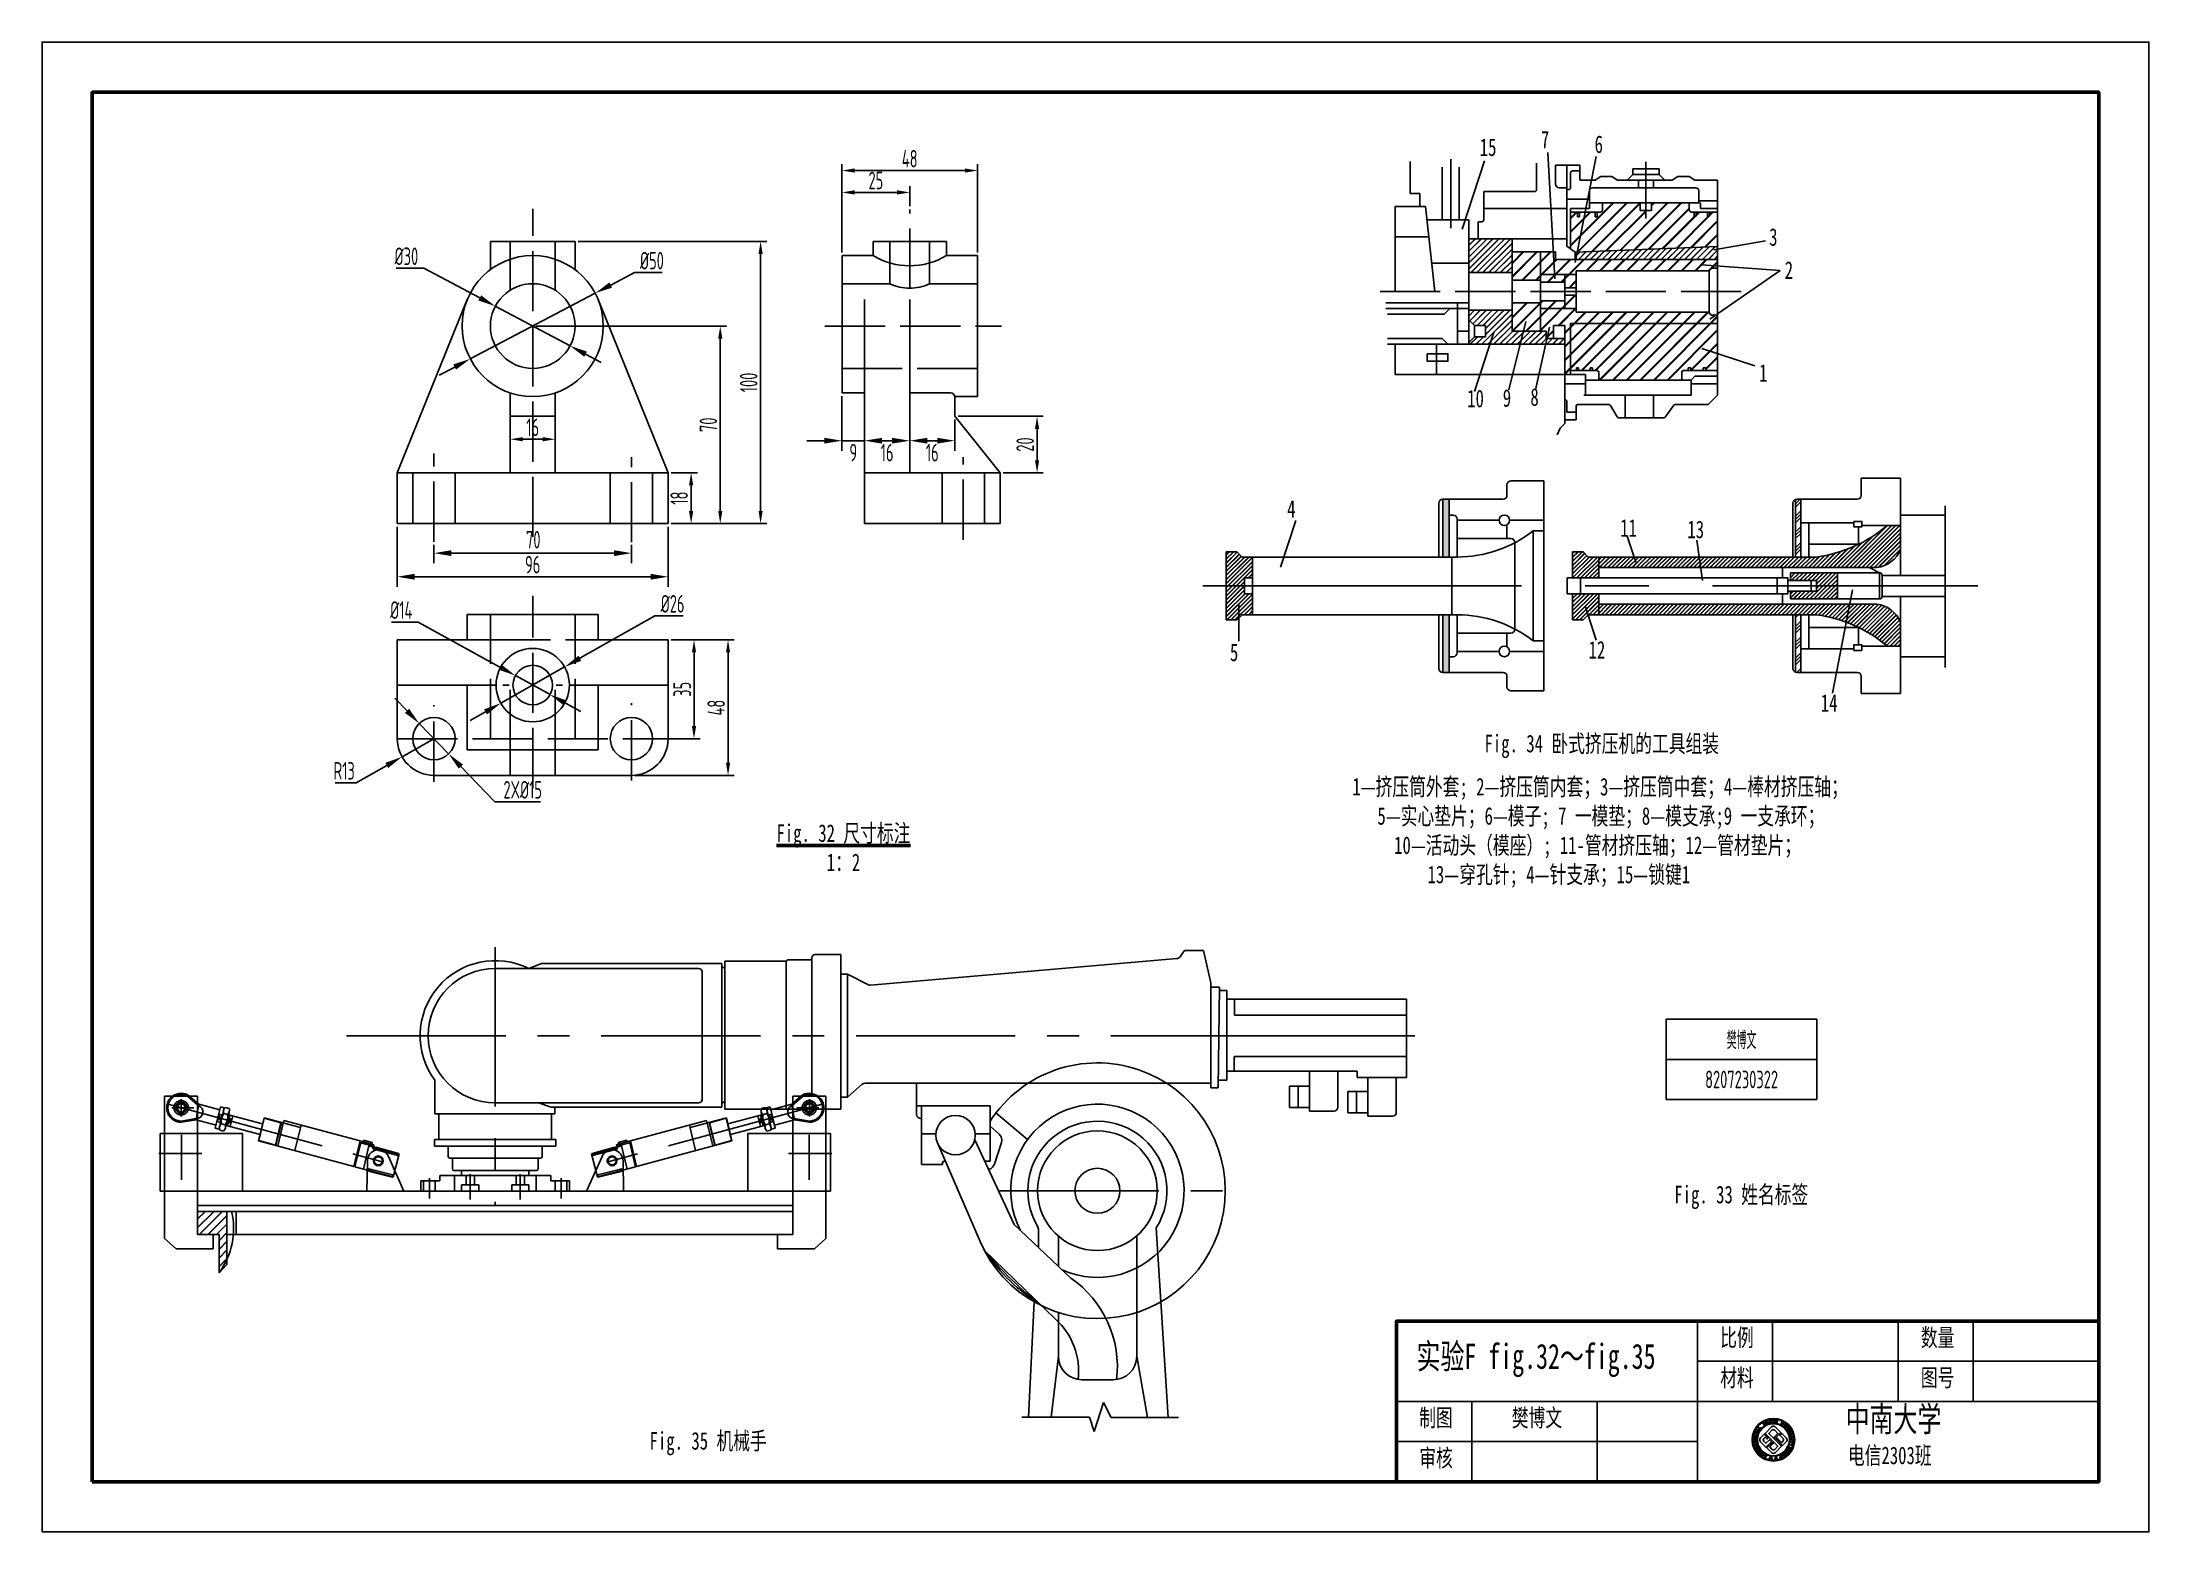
# Model space of a CAD drawing. Header units: millimetres. Extents: x 0 to 1320, y -350 to 297.
# Drawn here: x 900 to 1320, y -350 to -53 of the extents above; entities that cross this region are included whole.
import ezdxf
from ezdxf.enums import TextEntityAlignment as Align

# ---------------------------------------------------------------- set-up
doc = ezdxf.new("R2010")
doc.units = ezdxf.units.MM
for name, pattern in [('ACAD_ISO02W100', [15, 12, -3]), ('CENTER', [50.8, 31.75, -6.35, 6.35, -6.35]), ('CENTERX2', [101.6, 63.5, -12.7, 12.7, -12.7]), ('JIS_02_1.2', [2.5, 1.25, -1.25])]:
    doc.linetypes.add(name, pattern=pattern)
for name, color, linetype in [('f32标注尺寸', 7, 'Continuous'), ('f34', 255, 'Continuous'), ('layer 1', 7, 'Continuous')]:
    doc.layers.add(name, color=color, linetype=linetype)
for name, color, linetype, lineweight in [('f35中心线', 1, 'CENTER', 25), ('f35实线', 255, 'Continuous', 25), ('f35粉', 211, 'CENTERX2', 25), ('f35蓝', 140, 'Continuous', 25)]:
    doc.layers.add(name, color=color, linetype=linetype, lineweight=lineweight)
doc.styles.add('Annotative', font='simfang.ttf', dxfattribs={"width": 0.7})
doc.styles.add('fig', font='simfang.ttf', dxfattribs={"width": 0.7, "height": 3.5})
doc.styles.get("Standard").update_dxf_attribs({"font": 'gbenor.shx', "width": 0.7, "bigfont": 'gbcbig.shx'})
doc.styles.add('大字', font='simfang.ttf', dxfattribs={"width": 0.7})
doc.dimstyles.new('ISO-25', dxfattribs={"dimtxt": 2.5, "dimasz": 2.5, "dimexe": 1.25, "dimexo": 0.625, "dimtad": 1, "dimtxsty": 'Standard', "dimcen": 2.5, "dimadec": 0, "dimazin": 0, "dimtfac": 1, "dimtmove": 0, "dimatfit": 3, "dimfxl": 1, "dimarcsym": 0})
doc.dimstyles.new('r', dxfattribs={"dimtxt": 3.5, "dimasz": 3.5, "dimexe": 2, "dimexo": 0.625, "dimtad": 2, "dimtoh": 1, "dimtxsty": 'Standard', "dimcen": 0, "dimadec": 0, "dimazin": 0, "dimtfac": 1, "dimtmove": 0, "dimatfit": 3, "dimfxl": 1, "dimarcsym": 0})
pattern_1 = [(45, (1091.2878, -170.54136), (-0.4089252, 0.4089252), []), (45, (1091.36193, -170.54136), (-0.4089252, 0.4089252), [])]
pattern_2 = [(45, (1099.9605, -152.0422), (-0.5882645, 0.5882645), []), (45, (1100.0031, -152.0422), (-0.5882645, 0.5882645), [])]

msp = doc.modelspace()

# ---------------------------------------------------------------- texts
at = {"attachment_point": 1, "style": 'Annotative'}
for s, insert, char_height in [('Fig. 34 卧式挤压机的工具组装', (1187.556, -191.088), 3.5), ('Fig. 33 姓名标签', (1225.389, -281), 3.5), ('比例', (1234.541, -309.5), 3.5), ('数量', (1274.541, -309.5), 3.5), ('材料', (1234.541, -317.5), 3.5), ('图号', (1274.541, -317.5), 3.5), ('樊博文', (1193, -325.5), 3.5), ('中南大学', (1259.541, -325), 5), ('Fig. 35 机械手', (1021.1, -330.1), 3.5), ('审核', (1174.541, -333.5), 3.5), ('电信2303班', (1260, -333), 3.5)]:
    msp.add_mtext(s, dxfattribs=dict(at, insert=insert, char_height=char_height))
at = {"lineweight": 50, "insert": (1046.4, -208.94), "char_height": 3.5, "attachment_point": 1, "style": 'Annotative'}
msp.add_mtext('\\pxqc;{\\LFig. 32 尺寸标注\\P}1：2', dxfattribs=at)
at = {"attachment_point": 1}
for s, width, insert, char_height, style in [('实验F fig.32～fig.35', 56.54661, (1174, -312.5), 5, '大字'), ('制图', 7.36195, (1174.541, -325.5), 3.5, 'Annotative')]:
    msp.add_mtext_dynamic_manual_height_columns(s, width=width, gutter_width=12.5, heights=[0], dxfattribs=dict(at, insert=insert, char_height=char_height, style=style))
at = {"layer": 'f34', "char_height": 3.5, "attachment_point": 1, "style": 'fig'}
for s, width, insert in [('7', 4.12797, (1198.8, -70.7)), ('15', 4.12797, (1186.6, -72.2)), ('6', 4.12797, (1209.5, -71.6)), ('3', 4.12797, (1244.3, -90.1)), ('2', 4.12797, (1247.4, -96.7)), ('1', 4.12797, (1242.3, -117.2)), ('10', 4.12797, (1184.1, -122.3)), ('9', 4.12797, (1191.2, -122.2)), ('8', 4.12797, (1196.7, -122)), ('4', 4.12797, (1148.2, -144.3)), ('11', 4.12797, (1214.6, -148.1)), ('13', 4.12797, (1228, -148.4)), ('5', 4.12797, (1136.8, -172.9)), ('12', 4.12797, (1208.3, -172.4)), ('14', 4.12797, (1254.6, -183)), ('1—挤压筒外套; 2—挤压筒内套；3—挤压筒中套；4—棒材挤压轴； \\P   5—实心垫片；6—模子; 7 一模垫；8—模支承;9 一支承环； \\P     10—活动头（模座）; 11-管材挤压轴；12—管材垫片； \\P         13—穿孔针; 4—针支承；15—锁键1', 122.58051, (1161.2, -199.682))]:
    msp.add_mtext_dynamic_manual_height_columns(s, width=width, gutter_width=17.5, heights=[0], dxfattribs=dict(at, insert=insert))

# ---------------------------------------------------------------- blocks, each defined once
blk = doc.blocks.new('csu')
at = {"layer": 'layer 1', "color": 144}
for points, knots in [([(0.14383, 5.62693), (-2.20662, 5.62693), (-4.11262, 3.72125), (-4.11262, 1.37269), (-4.11262, -0.97805), (-2.20662, -2.88385), (0.14392, -2.88385), (2.49494, -2.88385), (4.4006, -0.97805), (4.4006, 1.37269), (4.4006, 3.72125), (2.49494, 5.62693), (0.14383, 5.62693)], [0, 0, 0, 0, 0.25, 0.25, 0.25, 0.5, 0.5, 0.5, 0.75, 0.75, 0.75, 1, 1, 1, 1]), ([(0.14411, -2.78466), (-2.15187, -2.78466), (-4.0134, -0.92341), (-4.0134, 1.37269), (-4.0134, 3.66647), (-2.15187, 5.52761), (0.14411, 5.52761), (2.44019, 5.52761), (4.30159, 3.66647), (4.30159, 1.37269), (4.30159, -0.92341), (2.44019, -2.78466), (0.14411, -2.78466)], [0, 0, 0, 0, 0.25, 0.25, 0.25, 0.5, 0.5, 0.5, 0.75, 0.75, 0.75, 1, 1, 1, 1]), ([(0.1439, 5.48444), (-2.12805, 5.48444), (-3.97032, 3.64337), (-3.97032, 1.37304), (-3.97032, -0.89935), (-2.12805, -2.74144), (0.1439, -2.74144), (2.41653, -2.74144), (4.25855, -0.89935), (4.25855, 1.37304), (4.25855, 3.64337), (2.41653, 5.48444), (0.1439, 5.48444)], [0, 0, 0, 0, 0.25, 0.25, 0.25, 0.5, 0.5, 0.5, 0.75, 0.75, 0.75, 1, 1, 1, 1]), ([(0.1439, -2.71488), (-2.1134, -2.71488), (-3.9437, -0.88466), (-3.9437, 1.373), (-3.9437, 3.62865), (-2.1134, 5.45784), (0.1439, 5.45784), (2.4019, 5.45784), (4.23192, 3.62865), (4.23192, 1.373), (4.23192, -0.88466), (2.4019, -2.71488), (0.1439, -2.71488)], [0, 0, 0, 0, 0.25, 0.25, 0.25, 0.5, 0.5, 0.5, 0.75, 0.75, 0.75, 1, 1, 1, 1]), ([(0.14392, 4.65799), (-1.67147, 4.65799), (-3.14359, 3.18687), (-3.14359, 1.37272), (-3.14359, -0.44305), (-1.67147, -1.91501), (0.14392, -1.91501), (1.95992, -1.91501), (3.43181, -0.44305), (3.43181, 1.37272), (3.43181, 3.18687), (1.95992, 4.65799), (0.14392, 4.65799)], [0, 0, 0, 0, 0.25, 0.25, 0.25, 0.5, 0.5, 0.5, 0.75, 0.75, 0.75, 1, 1, 1, 1]), ([(0.14392, -1.86813), (-1.64563, -1.86813), (-3.09671, -0.41718), (-3.09671, 1.37269), (-3.09671, 3.16096), (-1.64563, 4.61113), (0.14392, 4.61113), (1.93407, 4.61113), (3.38494, 3.16096), (3.38494, 1.37269), (3.38494, -0.41718), (1.93407, -1.86813), (0.14392, -1.86813)], [0, 0, 0, 0, 0.25, 0.25, 0.25, 0.5, 0.5, 0.5, 0.75, 0.75, 0.75, 1, 1, 1, 1]), ([(0.14392, 4.56195), (-1.61844, 4.56195), (-3.04752, 3.13382), (-3.04752, 1.37269), (-3.04752, -0.38999), (-1.61844, -1.81894), (0.14392, -1.81894), (1.90685, -1.81894), (3.33574, -0.38999), (3.33574, 1.37269), (3.33574, 3.13382), (1.90685, 4.56195), (0.14392, 4.56195)], [0, 0, 0, 0, 0.25, 0.25, 0.25, 0.5, 0.5, 0.5, 0.75, 0.75, 0.75, 1, 1, 1, 1]), ([(-1.81211, 4.32905), (-1.81211, 4.32905), (-1.73508, 4.38461), (-1.73508, 4.38461), (-1.71417, 4.36003), (-1.69245, 4.34575), (-1.66991, 4.34164), (-1.64738, 4.33754), (-1.62335, 4.34294), (-1.59781, 4.35782), (-1.57078, 4.37362), (-1.55378, 4.39119), (-1.54671, 4.41064), (-1.53968, 4.43005), (-1.54061, 4.44741), (-1.54956, 4.46275), (-1.55531, 4.47257), (-1.56306, 4.47928), (-1.57284, 4.4828), (-1.58265, 4.48637), (-1.59622, 4.48646), (-1.61353, 4.48321), (-1.62534, 4.48088), (-1.65129, 4.47388), (-1.69132, 4.46217), (-1.74286, 4.4471), (-1.78242, 4.44236), (-1.81006, 4.44802), (-1.8489, 4.45603), (-1.87797, 4.47648), (-1.89713, 4.50938), (-1.90946, 4.53056), (-1.91503, 4.55387), (-1.91378, 4.57928), (-1.9125, 4.60476), (-1.90338, 4.62889), (-1.88643, 4.65171), (-1.86943, 4.67451), (-1.84496, 4.69523), (-1.81302, 4.71386), (-1.76086, 4.74428), (-1.71488, 4.75574), (-1.67519, 4.74827), (-1.63547, 4.74075), (-1.60382, 4.71828), (-1.58022, 4.68088), (-1.58022, 4.68088), (-1.662, 4.62824), (-1.662, 4.62824), (-1.67807, 4.64752), (-1.69473, 4.6584), (-1.71201, 4.66084), (-1.7293, 4.66334), (-1.74973, 4.65765), (-1.77336, 4.64388), (-1.79777, 4.62967), (-1.81393, 4.61352), (-1.82189, 4.59544), (-1.82702, 4.58384), (-1.82646, 4.57261), (-1.82018, 4.56187), (-1.81443, 4.55203), (-1.80539, 4.54602), (-1.79299, 4.5439), (-1.77721, 4.54117), (-1.74611, 4.5469), (-1.69963, 4.56106), (-1.65316, 4.57525), (-1.61715, 4.58289), (-1.59156, 4.58398), (-1.566, 4.5851), (-1.54247, 4.57997), (-1.52099, 4.56856), (-1.49949, 4.55714), (-1.48111, 4.53828), (-1.46577, 4.512), (-1.45189, 4.48818), (-1.44549, 4.462), (-1.44658, 4.43349), (-1.4477, 4.40495), (-1.45742, 4.37858), (-1.47571, 4.35434), (-1.49402, 4.33013), (-1.52125, 4.30747), (-1.55734, 4.28645), (-1.6099, 4.25578), (-1.65735, 4.24441), (-1.6997, 4.25228), (-1.74204, 4.26014), (-1.77948, 4.28572), (-1.81211, 4.32905)], [0, 0, 0, 0, 0.033333333, 0.033333333, 0.033333333, 0.066666667, 0.066666667, 0.066666667, 0.1, 0.1, 0.1, 0.133333333, 0.133333333, 0.133333333, 0.166666667, 0.166666667, 0.166666667, 0.2, 0.2, 0.2, 0.233333333, 0.233333333, 0.233333333, 0.266666667, 0.266666667, 0.266666667, 0.3, 0.3, 0.3, 0.333333333, 0.333333333, 0.333333333, 0.366666667, 0.366666667, 0.366666667, 0.4, 0.4, 0.4, 0.433333333, 0.433333333, 0.433333333, 0.466666667, 0.466666667, 0.466666667, 0.5, 0.5, 0.5, 0.533333333, 0.533333333, 0.533333333, 0.566666667, 0.566666667, 0.566666667, 0.6, 0.6, 0.6, 0.633333333, 0.633333333, 0.633333333, 0.666666667, 0.666666667, 0.666666667, 0.7, 0.7, 0.7, 0.733333333, 0.733333333, 0.733333333, 0.766666667, 0.766666667, 0.766666667, 0.8, 0.8, 0.8, 0.833333333, 0.833333333, 0.833333333, 0.866666667, 0.866666667, 0.866666667, 0.9, 0.9, 0.9, 0.933333333, 0.933333333, 0.933333333, 0.966666667, 0.966666667, 0.966666667, 1, 1, 1, 1]), ([(0.50199, -1.2145), (0.15112, -1.56585), (-0.25733, -1.19544), (-0.25733, -1.19544), (-0.25733, -1.19544), (-1.15602, -0.27448), (-1.15602, -0.27448), (-1.15602, -0.27448), (-0.06191, 0.80951), (-0.06191, 0.80951), (-0.06191, 0.80951), (0.11814, 0.62943), (0.11814, 0.62943), (0.11814, 0.62943), (-0.58846, -0.07714), (-0.58846, -0.07714), (-0.58846, -0.07714), (-0.14298, -0.52125), (-0.14298, -0.52125), (-0.14298, -0.52125), (0.12677, -0.84771), (0.40876, -0.56544), (0.40876, -0.56544), (1.04745, 0.07325), (1.04745, 0.07325), (1.04745, 0.07325), (-1.52224, 2.63963), (-1.52224, 2.63963), (-1.52224, 2.63963), (-0.23583, 3.92539), (-0.23583, 3.92539), (0.11654, 4.27789), (0.52378, 3.90892), (0.52378, 3.90892), (0.52378, 3.90892), (1.61626, 2.81961), (1.61626, 2.81961), (1.61626, 2.81961), (0.49614, 1.6995), (0.49614, 1.6995), (0.49614, 1.6995), (0.32013, 1.87549), (0.32013, 1.87549), (0.32013, 1.87549), (1.05251, 2.60781), (1.05251, 2.60781), (1.05251, 2.60781), (0.41651, 3.24343), (0.41651, 3.24343), (0.41651, 3.24343), (0.13842, 3.55964), (-0.14461, 3.27661), (-0.14461, 3.27661), (-0.79257, 2.62919), (-0.79257, 2.62919), (-0.79257, 2.62919), (1.77684, 0.06056), (1.77684, 0.06056), (1.77684, 0.06056), (0.50199, -1.2145), (0.50199, -1.2145)], [0, 0, 0, 0, 0.05, 0.05, 0.05, 0.1, 0.1, 0.1, 0.15, 0.15, 0.15, 0.2, 0.2, 0.2, 0.25, 0.25, 0.25, 0.3, 0.3, 0.3, 0.35, 0.35, 0.35, 0.4, 0.4, 0.4, 0.45, 0.45, 0.45, 0.5, 0.5, 0.5, 0.55, 0.55, 0.55, 0.6, 0.6, 0.6, 0.65, 0.65, 0.65, 0.7, 0.7, 0.7, 0.75, 0.75, 0.75, 0.8, 0.8, 0.8, 0.85, 0.85, 0.85, 0.9, 0.9, 0.9, 0.95, 0.95, 0.95, 1, 1, 1, 1]), ([(-1.32423, 4.68947), (-1.34107, 4.73544), (-1.34832, 4.77656), (-1.34601, 4.81279), (-1.34417, 4.83952), (-1.33772, 4.8653), (-1.32669, 4.89008), (-1.31563, 4.91486), (-1.30113, 4.93552), (-1.28325, 4.9521), (-1.2595, 4.97432), (-1.22924, 4.99214), (-1.19249, 5.0056), (-1.12598, 5.02998), (-1.06523, 5.02889), (-1.01016, 5.00228), (-0.95512, 4.97564), (-0.91415, 4.92559), (-0.88721, 4.85209), (-0.86052, 4.77924), (-0.85942, 4.71499), (-0.88393, 4.65929), (-0.90846, 4.60361), (-0.95387, 4.56362), (-1.02016, 4.53931), (-1.08729, 4.51472), (-1.14818, 4.51563), (-1.2028, 4.54206), (-1.2574, 4.56849), (-1.29787, 4.61763), (-1.32423, 4.68947)], [0, 0, 0, 0, 0.1, 0.1, 0.1, 0.2, 0.2, 0.2, 0.3, 0.3, 0.3, 0.4, 0.4, 0.4, 0.5, 0.5, 0.5, 0.6, 0.6, 0.6, 0.7, 0.7, 0.7, 0.8, 0.8, 0.8, 0.9, 0.9, 0.9, 1, 1, 1, 1]), ([(-1.23143, 4.72697), (-1.21272, 4.67584), (-1.18671, 4.64144), (-1.15346, 4.62372), (-1.12017, 4.60599), (-1.08536, 4.60377), (-1.04904, 4.61713), (-1.01269, 4.63041), (-0.98769, 4.65443), (-0.97396, 4.68914), (-0.96028, 4.72383), (-0.96303, 4.76735), (-0.98218, 4.8197), (-1.00116, 4.87146), (-1.02666, 4.90586), (-1.05867, 4.923), (-1.09066, 4.94013), (-1.12545, 4.9418), (-1.16302, 4.92808), (-1.20059, 4.91428), (-1.22611, 4.89032), (-1.23969, 4.85613), (-1.25321, 4.82193), (-1.25046, 4.77888), (-1.23143, 4.72697)], [0, 0, 0, 0, 0.125, 0.125, 0.125, 0.25, 0.25, 0.25, 0.375, 0.375, 0.375, 0.5, 0.5, 0.5, 0.625, 0.625, 0.625, 0.75, 0.75, 0.75, 0.875, 0.875, 0.875, 1, 1, 1, 1]), ([(-0.70757, 5.14515), (-0.70757, 5.14515), (-0.61184, 5.1617), (-0.61184, 5.1617), (-0.61184, 5.1617), (-0.56746, 4.90489), (-0.56746, 4.90489), (-0.56043, 4.86413), (-0.55465, 4.83792), (-0.5502, 4.82628), (-0.54274, 4.80757), (-0.5303, 4.79367), (-0.51286, 4.78458), (-0.49542, 4.77549), (-0.47332, 4.77329), (-0.44657, 4.77791), (-0.41942, 4.7826), (-0.39988, 4.79166), (-0.388, 4.80517), (-0.37613, 4.81865), (-0.37016, 4.83372), (-0.37016, 4.85038), (-0.37016, 4.86705), (-0.37341, 4.89414), (-0.37988, 4.93166), (-0.37988, 4.93166), (-0.42522, 5.19395), (-0.42522, 5.19395), (-0.42522, 5.19395), (-0.32947, 5.21049), (-0.32947, 5.21049), (-0.32947, 5.21049), (-0.28643, 4.96145), (-0.28643, 4.96145), (-0.27662, 4.90452), (-0.27225, 4.86384), (-0.27333, 4.83946), (-0.27446, 4.81507), (-0.28059, 4.79357), (-0.29169, 4.775), (-0.30281, 4.75641), (-0.31918, 4.74033), (-0.34081, 4.72672), (-0.36244, 4.71309), (-0.392, 4.70304), (-0.4295, 4.69654), (-0.47479, 4.68873), (-0.51004, 4.68802), (-0.53524, 4.69445), (-0.56046, 4.70082), (-0.58127, 4.71123), (-0.59774, 4.72557), (-0.61421, 4.73997), (-0.62622, 4.75594), (-0.63368, 4.77352), (-0.64462, 4.79962), (-0.65468, 4.83919), (-0.66385, 4.89224), (-0.66385, 4.89224), (-0.70757, 5.14515), (-0.70757, 5.14515)], [0, 0, 0, 0, 0.05, 0.05, 0.05, 0.1, 0.1, 0.1, 0.15, 0.15, 0.15, 0.2, 0.2, 0.2, 0.25, 0.25, 0.25, 0.3, 0.3, 0.3, 0.35, 0.35, 0.35, 0.4, 0.4, 0.4, 0.45, 0.45, 0.45, 0.5, 0.5, 0.5, 0.55, 0.55, 0.55, 0.6, 0.6, 0.6, 0.65, 0.65, 0.65, 0.7, 0.7, 0.7, 0.75, 0.75, 0.75, 0.8, 0.8, 0.8, 0.85, 0.85, 0.85, 0.9, 0.9, 0.9, 0.95, 0.95, 0.95, 1, 1, 1, 1]), ([(0.06982, 4.75372), (0.06982, 4.75372), (0.0663, 5.15324), (0.0663, 5.15324), (0.0663, 5.15324), (-0.07641, 5.152), (-0.07641, 5.152), (-0.07641, 5.152), (-0.07713, 5.23332), (-0.07713, 5.23332), (-0.07713, 5.23332), (0.30504, 5.23668), (0.30504, 5.23668), (0.30504, 5.23668), (0.30575, 5.15532), (0.30575, 5.15532), (0.30575, 5.15532), (0.1634, 5.15409), (0.1634, 5.15409), (0.1634, 5.15409), (0.16689, 4.75457), (0.16689, 4.75457), (0.16689, 4.75457), (0.06982, 4.75372), (0.06982, 4.75372)], [0, 0, 0, 0, 0.125, 0.125, 0.125, 0.25, 0.25, 0.25, 0.375, 0.375, 0.375, 0.5, 0.5, 0.5, 0.625, 0.625, 0.625, 0.75, 0.75, 0.75, 0.875, 0.875, 0.875, 1, 1, 1, 1]), ([(0.48024, 4.74338), (0.48024, 4.74338), (0.55518, 5.2189), (0.55518, 5.2189), (0.55518, 5.2189), (0.6512, 5.20374), (0.6512, 5.20374), (0.6512, 5.20374), (0.62169, 5.01662), (0.62169, 5.01662), (0.62169, 5.01662), (0.80984, 4.98692), (0.80984, 4.98692), (0.80984, 4.98692), (0.83934, 5.17411), (0.83934, 5.17411), (0.83934, 5.17411), (0.93532, 5.15895), (0.93532, 5.15895), (0.93532, 5.15895), (0.86037, 4.68344), (0.86037, 4.68344), (0.86037, 4.68344), (0.76436, 4.69857), (0.76436, 4.69857), (0.76436, 4.69857), (0.79714, 4.90647), (0.79714, 4.90647), (0.79714, 4.90647), (0.609, 4.93617), (0.609, 4.93617), (0.609, 4.93617), (0.57622, 4.72827), (0.57622, 4.72827), (0.57622, 4.72827), (0.48024, 4.74338), (0.48024, 4.74338)], [0, 0, 0, 0, 0.083333333, 0.083333333, 0.083333333, 0.166666667, 0.166666667, 0.166666667, 0.25, 0.25, 0.25, 0.333333333, 0.333333333, 0.333333333, 0.416666667, 0.416666667, 0.416666667, 0.5, 0.5, 0.5, 0.583333333, 0.583333333, 0.583333333, 0.666666667, 0.666666667, 0.666666667, 0.75, 0.75, 0.75, 0.833333333, 0.833333333, 0.833333333, 0.916666667, 0.916666667, 0.916666667, 1, 1, 1, 1]), ([(1.84556, 4.84536), (1.84556, 4.84536), (1.93051, 4.79825), (1.93051, 4.79825), (1.93051, 4.79825), (1.80412, 4.57044), (1.80412, 4.57044), (1.78405, 4.53431), (1.77211, 4.51027), (1.76827, 4.49843), (1.76237, 4.47921), (1.76337, 4.46059), (1.77124, 4.44255), (1.77915, 4.42456), (1.79497, 4.40899), (1.81868, 4.39582), (1.84278, 4.38247), (1.86366, 4.37729), (1.88137, 4.38036), (1.89906, 4.38341), (1.91314, 4.39143), (1.9236, 4.4044), (1.93404, 4.41736), (1.94852, 4.44048), (1.96698, 4.47376), (1.96698, 4.47376), (2.09602, 4.70642), (2.09602, 4.70642), (2.09602, 4.70642), (2.18097, 4.65934), (2.18097, 4.65934), (2.18097, 4.65934), (2.05843, 4.43841), (2.05843, 4.43841), (2.0304, 4.38792), (2.0083, 4.35353), (1.99214, 4.3352), (1.97598, 4.31691), (1.9578, 4.30401), (1.93747, 4.2965), (1.9172, 4.289), (1.89435, 4.28673), (1.86897, 4.28965), (1.84356, 4.29263), (1.81424, 4.30332), (1.78096, 4.32179), (1.7408, 4.34406), (1.71292, 4.36562), (1.69733, 4.38639), (1.68171, 4.4072), (1.67198, 4.42833), (1.66817, 4.44985), (1.66436, 4.47135), (1.66504, 4.49128), (1.67023, 4.50968), (1.67805, 4.53684), (1.69501, 4.57397), (1.72111, 4.621), (1.72111, 4.621), (1.84556, 4.84536), (1.84556, 4.84536)], [0, 0, 0, 0, 0.05, 0.05, 0.05, 0.1, 0.1, 0.1, 0.15, 0.15, 0.15, 0.2, 0.2, 0.2, 0.25, 0.25, 0.25, 0.3, 0.3, 0.3, 0.35, 0.35, 0.35, 0.4, 0.4, 0.4, 0.45, 0.45, 0.45, 0.5, 0.5, 0.5, 0.55, 0.55, 0.55, 0.6, 0.6, 0.6, 0.65, 0.65, 0.65, 0.7, 0.7, 0.7, 0.75, 0.75, 0.75, 0.8, 0.8, 0.8, 0.85, 0.85, 0.85, 0.9, 0.9, 0.9, 0.95, 0.95, 0.95, 1, 1, 1, 1]), ([(2.12337, 4.12049), (2.12337, 4.12049), (2.42618, 4.49431), (2.42618, 4.49431), (2.42618, 4.49431), (2.4996, 4.43483), (2.4996, 4.43483), (2.4996, 4.43483), (2.4504, 4.06126), (2.4504, 4.06126), (2.4504, 4.06126), (2.65261, 4.31089), (2.65261, 4.31089), (2.65261, 4.31089), (2.72275, 4.25409), (2.72275, 4.25409), (2.72275, 4.25409), (2.41993, 3.88027), (2.41993, 3.88027), (2.41993, 3.88027), (2.34421, 3.94163), (2.34421, 3.94163), (2.34421, 3.94163), (2.39096, 4.30745), (2.39096, 4.30745), (2.39096, 4.30745), (2.1935, 4.06367), (2.1935, 4.06367), (2.1935, 4.06367), (2.12337, 4.12049), (2.12337, 4.12049)], [0, 0, 0, 0, 0.1, 0.1, 0.1, 0.2, 0.2, 0.2, 0.3, 0.3, 0.3, 0.4, 0.4, 0.4, 0.5, 0.5, 0.5, 0.6, 0.6, 0.6, 0.7, 0.7, 0.7, 0.8, 0.8, 0.8, 0.9, 0.9, 0.9, 1, 1, 1, 1]), ([(-3.24495, 1.33556), (-3.24495, 1.33556), (-3.7254, 1.35725), (-3.7254, 1.35725), (-3.7254, 1.35725), (-3.72115, 1.45161), (-3.72115, 1.45161), (-3.72115, 1.45161), (-3.39143, 1.63378), (-3.39143, 1.63378), (-3.39143, 1.63378), (-3.71227, 1.64828), (-3.71227, 1.64828), (-3.71227, 1.64828), (-3.7082, 1.73838), (-3.7082, 1.73838), (-3.7082, 1.73838), (-3.22775, 1.71669), (-3.22775, 1.71669), (-3.22775, 1.71669), (-3.23216, 1.61937), (-3.23216, 1.61937), (-3.23216, 1.61937), (-3.55419, 1.43982), (-3.55419, 1.43982), (-3.55419, 1.43982), (-3.24088, 1.4257), (-3.24088, 1.4257), (-3.24088, 1.4257), (-3.24495, 1.33556), (-3.24495, 1.33556)], [0, 0, 0, 0, 0.1, 0.1, 0.1, 0.2, 0.2, 0.2, 0.3, 0.3, 0.3, 0.4, 0.4, 0.4, 0.5, 0.5, 0.5, 0.6, 0.6, 0.6, 0.7, 0.7, 0.7, 0.8, 0.8, 0.8, 0.9, 0.9, 0.9, 1, 1, 1, 1]), ([(-3.19166, 0.781), (-3.19166, 0.781), (-3.66921, 0.72134), (-3.66921, 0.72134), (-3.66921, 0.72134), (-3.71343, 1.07545), (-3.71343, 1.07545), (-3.71343, 1.07545), (-3.63267, 1.08553), (-3.63267, 1.08553), (-3.63267, 1.08553), (-3.60048, 0.82789), (-3.60048, 0.82789), (-3.60048, 0.82789), (-3.49459, 0.84108), (-3.49459, 0.84108), (-3.49459, 0.84108), (-3.52454, 1.08082), (-3.52454, 1.08082), (-3.52454, 1.08082), (-3.44409, 1.09088), (-3.44409, 1.09088), (-3.44409, 1.09088), (-3.41414, 0.85114), (-3.41414, 0.85114), (-3.41414, 0.85114), (-3.28416, 0.86736), (-3.28416, 0.86736), (-3.28416, 0.86736), (-3.31748, 1.13417), (-3.31748, 1.13417), (-3.31748, 1.13417), (-3.23704, 1.14423), (-3.23704, 1.14423), (-3.23704, 1.14423), (-3.19166, 0.781), (-3.19166, 0.781)], [0, 0, 0, 0, 0.083333333, 0.083333333, 0.083333333, 0.166666667, 0.166666667, 0.166666667, 0.25, 0.25, 0.25, 0.333333333, 0.333333333, 0.333333333, 0.416666667, 0.416666667, 0.416666667, 0.5, 0.5, 0.5, 0.583333333, 0.583333333, 0.583333333, 0.666666667, 0.666666667, 0.666666667, 0.75, 0.75, 0.75, 0.833333333, 0.833333333, 0.833333333, 0.916666667, 0.916666667, 0.916666667, 1, 1, 1, 1]), ([(-3.17566, 2.03141), (-3.17566, 2.03141), (-3.56669, 2.11498), (-3.56669, 2.11498), (-3.56669, 2.11498), (-3.59654, 1.97528), (-3.59654, 1.97528), (-3.59654, 1.97528), (-3.67617, 1.99235), (-3.67617, 1.99235), (-3.67617, 1.99235), (-3.59623, 2.36635), (-3.59623, 2.36635), (-3.59623, 2.36635), (-3.5166, 2.34935), (-3.5166, 2.34935), (-3.5166, 2.34935), (-3.54641, 2.21003), (-3.54641, 2.21003), (-3.54641, 2.21003), (-3.15534, 2.12646), (-3.15534, 2.12646), (-3.15534, 2.12646), (-3.17566, 2.03141), (-3.17566, 2.03141)], [0, 0, 0, 0, 0.125, 0.125, 0.125, 0.25, 0.25, 0.25, 0.375, 0.375, 0.375, 0.5, 0.5, 0.5, 0.625, 0.625, 0.625, 0.75, 0.75, 0.75, 0.875, 0.875, 0.875, 1, 1, 1, 1]), ([(-3.29701, 0.45144), (-3.29701, 0.45144), (-3.29558, 0.55024), (-3.29558, 0.55024), (-3.24116, 0.55154), (-3.19691, 0.53979), (-3.16285, 0.51498), (-3.12877, 0.4902), (-3.10427, 0.45307), (-3.0894, 0.40365), (-3.07099, 0.34249), (-3.07677, 0.28596), (-3.10671, 0.23401), (-3.13662, 0.18207), (-3.18785, 0.14523), (-3.26029, 0.12341), (-3.33692, 0.10034), (-3.4024, 0.10222), (-3.45674, 0.12901), (-3.51103, 0.15581), (-3.54792, 0.20148), (-3.56732, 0.26598), (-3.58426, 0.32227), (-3.58142, 0.37309), (-3.55869, 0.41828), (-3.54529, 0.44516), (-3.52175, 0.46935), (-3.48806, 0.49092), (-3.48806, 0.49092), (-3.43837, 0.4055), (-3.43837, 0.4055), (-3.46059, 0.39288), (-3.47603, 0.37584), (-3.48466, 0.3544), (-3.49325, 0.33296), (-3.49385, 0.3099), (-3.48644, 0.2852), (-3.47616, 0.25105), (-3.45559, 0.22707), (-3.42468, 0.21317), (-3.39377, 0.19926), (-3.3509, 0.20057), (-3.29605, 0.21711), (-3.23782, 0.23464), (-3.19951, 0.25758), (-3.18109, 0.28596), (-3.16268, 0.31433), (-3.15853, 0.34528), (-3.1686, 0.37878), (-3.17603, 0.40346), (-3.19028, 0.42238), (-3.21138, 0.43547), (-3.23241, 0.44853), (-3.26098, 0.45388), (-3.29701, 0.45144)], [0, 0, 0, 0, 0.055555556, 0.055555556, 0.055555556, 0.111111111, 0.111111111, 0.111111111, 0.166666667, 0.166666667, 0.166666667, 0.222222222, 0.222222222, 0.222222222, 0.277777778, 0.277777778, 0.277777778, 0.333333333, 0.333333333, 0.333333333, 0.388888889, 0.388888889, 0.388888889, 0.444444444, 0.444444444, 0.444444444, 0.5, 0.5, 0.5, 0.555555556, 0.555555556, 0.555555556, 0.611111111, 0.611111111, 0.611111111, 0.666666667, 0.666666667, 0.666666667, 0.722222222, 0.722222222, 0.722222222, 0.777777778, 0.777777778, 0.777777778, 0.833333333, 0.833333333, 0.833333333, 0.888888889, 0.888888889, 0.888888889, 0.944444444, 0.944444444, 0.944444444, 1, 1, 1, 1]), ([(-3.07621, 2.42954), (-3.07621, 2.42954), (-3.52366, 2.60597), (-3.52366, 2.60597), (-3.52366, 2.60597), (-3.44868, 2.79613), (-3.44868, 2.79613), (-3.42981, 2.84394), (-3.41208, 2.87711), (-3.39552, 2.89561), (-3.37895, 2.91412), (-3.3578, 2.92582), (-3.33214, 2.93077), (-3.30642, 2.93568), (-3.28035, 2.93294), (-3.25392, 2.9225), (-3.22035, 2.90925), (-3.1965, 2.88844), (-3.18241, 2.8601), (-3.16831, 2.83171), (-3.16618, 2.79675), (-3.17597, 2.75525), (-3.15688, 2.77028), (-3.138, 2.78148), (-3.11934, 2.78883), (-3.10071, 2.79619), (-3.06974, 2.80379), (-3.02643, 2.81162), (-3.02643, 2.81162), (-2.9176, 2.83185), (-2.9176, 2.83185), (-2.9176, 2.83185), (-2.9602, 2.7238), (-2.9602, 2.7238), (-2.9602, 2.7238), (-3.08333, 2.69688), (-3.08333, 2.69688), (-3.12728, 2.6874), (-3.15543, 2.68017), (-3.16787, 2.67518), (-3.18028, 2.67019), (-3.19006, 2.66359), (-3.19719, 2.65537), (-3.20431, 2.64715), (-3.21197, 2.63264), (-3.22016, 2.6119), (-3.22016, 2.6119), (-3.22738, 2.59356), (-3.22738, 2.59356), (-3.22738, 2.59356), (-3.04061, 2.51993), (-3.04061, 2.51993), (-3.04061, 2.51993), (-3.07621, 2.42954), (-3.07621, 2.42954)], [0, 0, 0, 0, 0.055555556, 0.055555556, 0.055555556, 0.111111111, 0.111111111, 0.111111111, 0.166666667, 0.166666667, 0.166666667, 0.222222222, 0.222222222, 0.222222222, 0.277777778, 0.277777778, 0.277777778, 0.333333333, 0.333333333, 0.333333333, 0.388888889, 0.388888889, 0.388888889, 0.444444444, 0.444444444, 0.444444444, 0.5, 0.5, 0.5, 0.555555556, 0.555555556, 0.555555556, 0.611111111, 0.611111111, 0.611111111, 0.666666667, 0.666666667, 0.666666667, 0.722222222, 0.722222222, 0.722222222, 0.777777778, 0.777777778, 0.777777778, 0.833333333, 0.833333333, 0.833333333, 0.888888889, 0.888888889, 0.888888889, 0.944444444, 0.944444444, 0.944444444, 1, 1, 1, 1]), ([(-3.2988, 2.62174), (-3.2988, 2.62174), (-3.27245, 2.68859), (-3.27245, 2.68859), (-3.25535, 2.73189), (-3.24651, 2.75968), (-3.24592, 2.77192), (-3.24532, 2.78414), (-3.24832, 2.7951), (-3.25488, 2.80473), (-3.26141, 2.81437), (-3.27138, 2.82182), (-3.28483, 2.82711), (-3.29988, 2.83306), (-3.31361, 2.83382), (-3.32605, 2.82943), (-3.33848, 2.82505), (-3.3488, 2.81602), (-3.35702, 2.80232), (-3.36093, 2.79541), (-3.37008, 2.7736), (-3.38455, 2.73701), (-3.38455, 2.73701), (-3.41234, 2.66647), (-3.41234, 2.66647), (-3.41234, 2.66647), (-3.2988, 2.62174), (-3.2988, 2.62174)], [0, 0, 0, 0, 0.111111111, 0.111111111, 0.111111111, 0.222222222, 0.222222222, 0.222222222, 0.333333333, 0.333333333, 0.333333333, 0.444444444, 0.444444444, 0.444444444, 0.555555556, 0.555555556, 0.555555556, 0.666666667, 0.666666667, 0.666666667, 0.777777778, 0.777777778, 0.777777778, 0.888888889, 0.888888889, 0.888888889, 1, 1, 1, 1]), ([(-2.6151, 3.344), (-2.6151, 3.344), (-2.67042, 3.25386), (-2.67042, 3.25386), (-2.67042, 3.25386), (-2.78562, 3.27524), (-2.78562, 3.27524), (-2.78562, 3.27524), (-2.88628, 3.11118), (-2.88628, 3.11118), (-2.88628, 3.11118), (-2.81384, 3.02012), (-2.81384, 3.02012), (-2.81384, 3.02012), (-2.86779, 2.93222), (-2.86779, 2.93222), (-2.86779, 2.93222), (-3.18006, 3.34391), (-3.18006, 3.34391), (-3.18006, 3.34391), (-3.12631, 3.43152), (-3.12631, 3.43152), (-3.12631, 3.43152), (-2.6151, 3.344), (-2.6151, 3.344)], [0, 0, 0, 0, 0.125, 0.125, 0.125, 0.25, 0.25, 0.25, 0.375, 0.375, 0.375, 0.5, 0.5, 0.5, 0.625, 0.625, 0.625, 0.75, 0.75, 0.75, 0.875, 0.875, 0.875, 1, 1, 1, 1]), ([(-2.87106, 3.29107), (-2.87106, 3.29107), (-3.05805, 3.32797), (-3.05805, 3.32797), (-3.05805, 3.32797), (-2.93979, 3.17912), (-2.93979, 3.17912), (-2.93979, 3.17912), (-2.87106, 3.29107), (-2.87106, 3.29107)], [0, 0, 0, 0, 0.333333333, 0.333333333, 0.333333333, 0.666666667, 0.666666667, 0.666666667, 1, 1, 1, 1]), ([(-2.51374, 3.47045), (-2.51374, 3.47045), (-2.87437, 3.78273), (-2.87437, 3.78273), (-2.87437, 3.78273), (-2.81081, 3.85613), (-2.81081, 3.85613), (-2.81081, 3.85613), (-2.51143, 3.59693), (-2.51143, 3.59693), (-2.51143, 3.59693), (-2.35335, 3.77944), (-2.35335, 3.77944), (-2.35335, 3.77944), (-2.29207, 3.7264), (-2.29207, 3.7264), (-2.29207, 3.7264), (-2.51374, 3.47045), (-2.51374, 3.47045)], [0, 0, 0, 0, 0.166666667, 0.166666667, 0.166666667, 0.333333333, 0.333333333, 0.333333333, 0.5, 0.5, 0.5, 0.666666667, 0.666666667, 0.666666667, 0.833333333, 0.833333333, 0.833333333, 1, 1, 1, 1]), ([(-2.43871, 0.96161), (-2.7905, 1.31309), (-2.4072, 1.75298), (-2.4072, 1.75298), (-2.4072, 1.75298), (-1.70007, 2.45558), (-1.70007, 2.45558), (-1.70007, 2.45558), (-0.90999, 1.6655), (-0.90999, 1.6655), (-0.90999, 1.6655), (-1.08807, 1.48745), (-1.08807, 1.48745), (-1.08807, 1.48745), (-1.49477, 1.89408), (-1.49477, 1.89408), (-1.49477, 1.89408), (-1.7257, 1.66341), (-1.7257, 1.66341), (-1.7257, 1.66341), (-2.05077, 1.3581), (-1.76814, 1.07601), (-1.76814, 1.07601), (-1.35182, 0.65974), (-1.35182, 0.65974), (-1.35182, 0.65974), (-0.64506, 1.36634), (-0.64506, 1.36634), (-0.64506, 1.36634), (-0.25817, 0.9799), (-0.25817, 0.9799), (-0.25817, 0.9799), (-1.35769, -0.11927), (-1.35769, -0.11927), (-1.35769, -0.11927), (-2.43871, 0.96161), (-2.43871, 0.96161)], [0, 0, 0, 0, 0.083333333, 0.083333333, 0.083333333, 0.166666667, 0.166666667, 0.166666667, 0.25, 0.25, 0.25, 0.333333333, 0.333333333, 0.333333333, 0.416666667, 0.416666667, 0.416666667, 0.5, 0.5, 0.5, 0.583333333, 0.583333333, 0.583333333, 0.666666667, 0.666666667, 0.666666667, 0.75, 0.75, 0.75, 0.833333333, 0.833333333, 0.833333333, 0.916666667, 0.916666667, 0.916666667, 1, 1, 1, 1]), ([(1.97229, 0.23145), (1.97229, 0.23145), (0.68817, 1.51552), (0.68817, 1.51552), (0.68817, 1.51552), (0.86618, 1.69351), (0.86618, 1.69351), (0.86618, 1.69351), (1.76365, 0.79626), (1.76365, 0.79626), (1.76365, 0.79626), (1.86701, 0.89802), (1.86701, 0.89802), (1.86701, 0.89802), (2.0974, 1.12842), (2.0974, 1.12842), (2.31058, 1.34156), (2.0062, 1.65501), (2.0062, 1.65501), (2.0062, 1.65501), (1.41142, 2.24965), (1.41142, 2.24965), (1.41142, 2.24965), (1.79743, 2.6355), (1.79743, 2.6355), (1.79743, 2.6355), (2.68277, 1.75086), (2.68277, 1.75086), (2.68277, 1.75086), (3.08137, 1.34266), (2.81569, 1.07741), (2.81569, 1.07741), (1.97229, 0.23145), (1.97229, 0.23145)], [0, 0, 0, 0, 0.090909091, 0.090909091, 0.090909091, 0.181818182, 0.181818182, 0.181818182, 0.272727273, 0.272727273, 0.272727273, 0.363636364, 0.363636364, 0.363636364, 0.454545455, 0.454545455, 0.454545455, 0.545454545, 0.545454545, 0.545454545, 0.636363636, 0.636363636, 0.636363636, 0.727272727, 0.727272727, 0.727272727, 0.818181818, 0.818181818, 0.818181818, 0.909090909, 0.909090909, 0.909090909, 1, 1, 1, 1]), ([(2.56613, 3.73257), (2.56613, 3.73257), (2.91489, 4.06365), (2.91489, 4.06365), (2.91489, 4.06365), (2.98174, 3.99324), (2.98174, 3.99324), (2.98174, 3.99324), (2.63295, 3.66217), (2.63295, 3.66217), (2.63295, 3.66217), (2.56613, 3.73257), (2.56613, 3.73257)], [0, 0, 0, 0, 0.25, 0.25, 0.25, 0.5, 0.5, 0.5, 0.75, 0.75, 0.75, 1, 1, 1, 1]), ([(2.83997, 3.41504), (2.83997, 3.41504), (3.12575, 3.83847), (3.12575, 3.83847), (3.12575, 3.83847), (3.18814, 3.75358), (3.18814, 3.75358), (3.18814, 3.75358), (2.97336, 3.44467), (2.97336, 3.44467), (2.97336, 3.44467), (3.32999, 3.56059), (3.32999, 3.56059), (3.32999, 3.56059), (3.391, 3.47754), (3.391, 3.47754), (3.391, 3.47754), (2.90139, 3.3315), (2.90139, 3.3315), (2.90139, 3.3315), (2.83997, 3.41504), (2.83997, 3.41504)], [0, 0, 0, 0, 0.142857143, 0.142857143, 0.142857143, 0.285714286, 0.285714286, 0.285714286, 0.428571429, 0.428571429, 0.428571429, 0.571428571, 0.571428571, 0.571428571, 0.714285714, 0.714285714, 0.714285714, 0.857142857, 0.857142857, 0.857142857, 1, 1, 1, 1]), ([(3.08284, 3.05584), (3.08284, 3.05584), (3.51189, 3.27289), (3.51189, 3.27289), (3.51189, 3.27289), (3.67284, 2.95478), (3.67284, 2.95478), (3.67284, 2.95478), (3.60024, 2.91808), (3.60024, 2.91808), (3.60024, 2.91808), (3.48313, 3.14955), (3.48313, 3.14955), (3.48313, 3.14955), (3.38802, 3.10144), (3.38802, 3.10144), (3.38802, 3.10144), (3.49698, 2.88606), (3.49698, 2.88606), (3.49698, 2.88606), (3.42468, 2.84949), (3.42468, 2.84949), (3.42468, 2.84949), (3.31574, 3.06488), (3.31574, 3.06488), (3.31574, 3.06488), (3.19898, 3.00581), (3.19898, 3.00581), (3.19898, 3.00581), (3.32024, 2.76614), (3.32024, 2.76614), (3.32024, 2.76614), (3.24792, 2.72956), (3.24792, 2.72956), (3.24792, 2.72956), (3.08284, 3.05584), (3.08284, 3.05584)], [0, 0, 0, 0, 0.083333333, 0.083333333, 0.083333333, 0.166666667, 0.166666667, 0.166666667, 0.25, 0.25, 0.25, 0.333333333, 0.333333333, 0.333333333, 0.416666667, 0.416666667, 0.416666667, 0.5, 0.5, 0.5, 0.583333333, 0.583333333, 0.583333333, 0.666666667, 0.666666667, 0.666666667, 0.75, 0.75, 0.75, 0.833333333, 0.833333333, 0.833333333, 0.916666667, 0.916666667, 0.916666667, 1, 1, 1, 1]), ([(3.31955, 2.55228), (3.31955, 2.55228), (3.77966, 2.69332), (3.77966, 2.69332), (3.77966, 2.69332), (3.83961, 2.49777), (3.83961, 2.49777), (3.85467, 2.44858), (3.86148, 2.41161), (3.86007, 2.38676), (3.8586, 2.36198), (3.84939, 2.3396), (3.83239, 2.31975), (3.81535, 2.29987), (3.79322, 2.28575), (3.76603, 2.27744), (3.7315, 2.26684), (3.69987, 2.26825), (3.67115, 2.28166), (3.64243, 2.29506), (3.61896, 2.32104), (3.60074, 2.35963), (3.59518, 2.33594), (3.58739, 2.31544), (3.57739, 2.29803), (3.56739, 2.28072), (3.54789, 2.25544), (3.51888, 2.22227), (3.51888, 2.22227), (3.44635, 2.13858), (3.44635, 2.13858), (3.44635, 2.13858), (3.41228, 2.24971), (3.41228, 2.24971), (3.41228, 2.24971), (3.49182, 2.34757), (3.49182, 2.34757), (3.52029, 2.38239), (3.53785, 2.40564), (3.54445, 2.41723), (3.55108, 2.42889), (3.55461, 2.44017), (3.55504, 2.45104), (3.55549, 2.46192), (3.55242, 2.47808), (3.54589, 2.49942), (3.54589, 2.49942), (3.5401, 2.51824), (3.5401, 2.51824), (3.5401, 2.51824), (3.34803, 2.45936), (3.34803, 2.45936), (3.34803, 2.45936), (3.31955, 2.55228), (3.31955, 2.55228)], [0, 0, 0, 0, 0.055555556, 0.055555556, 0.055555556, 0.111111111, 0.111111111, 0.111111111, 0.166666667, 0.166666667, 0.166666667, 0.222222222, 0.222222222, 0.222222222, 0.277777778, 0.277777778, 0.277777778, 0.333333333, 0.333333333, 0.333333333, 0.388888889, 0.388888889, 0.388888889, 0.444444444, 0.444444444, 0.444444444, 0.5, 0.5, 0.5, 0.555555556, 0.555555556, 0.555555556, 0.611111111, 0.611111111, 0.611111111, 0.666666667, 0.666666667, 0.666666667, 0.722222222, 0.722222222, 0.722222222, 0.777777778, 0.777777778, 0.777777778, 0.833333333, 0.833333333, 0.833333333, 0.888888889, 0.888888889, 0.888888889, 0.944444444, 0.944444444, 0.944444444, 1, 1, 1, 1]), ([(3.41215, 0.49901), (3.41215, 0.49901), (3.60702, 0.44384), (3.60702, 0.44384), (3.60702, 0.44384), (3.9232, 0.53752), (3.9232, 0.53752), (3.9232, 0.53752), (3.89218, 0.42791), (3.89218, 0.42791), (3.89218, 0.42791), (3.67812, 0.37081), (3.67812, 0.37081), (3.67812, 0.37081), (3.83107, 0.21217), (3.83107, 0.21217), (3.83107, 0.21217), (3.80057, 0.1045), (3.80057, 0.1045), (3.80057, 0.1045), (3.58002, 0.35084), (3.58002, 0.35084), (3.58002, 0.35084), (3.38577, 0.40588), (3.38577, 0.40588), (3.38577, 0.40588), (3.41215, 0.49901), (3.41215, 0.49901)], [0, 0, 0, 0, 0.111111111, 0.111111111, 0.111111111, 0.222222222, 0.222222222, 0.222222222, 0.333333333, 0.333333333, 0.333333333, 0.444444444, 0.444444444, 0.444444444, 0.555555556, 0.555555556, 0.555555556, 0.666666667, 0.666666667, 0.666666667, 0.777777778, 0.777777778, 0.777777778, 0.888888889, 0.888888889, 0.888888889, 1, 1, 1, 1]), ([(3.62693, 2.02525), (3.62693, 2.02525), (3.64824, 1.93268), (3.64824, 1.93268), (3.61752, 1.92297), (3.59589, 1.90852), (3.58339, 1.88934), (3.57086, 1.87018), (3.56652, 1.84596), (3.57033, 1.81664), (3.57436, 1.7856), (3.58396, 1.7631), (3.59914, 1.74907), (3.6143, 1.73507), (3.63071, 1.72916), (3.64827, 1.73147), (3.65956, 1.73291), (3.66871, 1.7375), (3.67581, 1.74513), (3.68284, 1.75279), (3.68822, 1.76523), (3.69194, 1.78251), (3.69437, 1.79427), (3.69797, 1.82089), (3.70275, 1.86233), (3.70881, 1.91565), (3.71984, 1.95394), (3.73578, 1.97719), (3.75822, 2.00991), (3.78835, 2.02873), (3.8261, 2.03363), (3.85042, 2.03682), (3.87404, 2.03288), (3.89699, 2.02182), (3.91993, 2.01082), (3.93862, 1.99304), (3.95305, 1.96856), (3.96749, 1.94406), (3.97712, 1.91346), (3.98187, 1.87684), (3.98965, 1.81692), (3.9824, 1.77014), (3.96008, 1.73644), (3.93774, 1.70275), (3.9048, 1.68231), (3.86117, 1.6751), (3.86117, 1.6751), (3.84439, 1.77089), (3.84439, 1.77089), (3.86839, 1.77817), (3.88483, 1.78936), (3.89383, 1.8043), (3.9028, 1.81923), (3.90552, 1.84027), (3.90198, 1.86743), (3.89836, 1.8954), (3.88976, 1.91659), (3.8762, 1.93091), (3.86751, 1.94015), (3.85695, 1.944), (3.84461, 1.94237), (3.83332, 1.9409), (3.82426, 1.93487), (3.81748, 1.92427), (3.80885, 1.91077), (3.80207, 1.87989), (3.79711, 1.83161), (3.79213, 1.78333), (3.78519, 1.74714), (3.77629, 1.72313), (3.76738, 1.69913), (3.75351, 1.67947), (3.73466, 1.6641), (3.71578, 1.64875), (3.69127, 1.63912), (3.66112, 1.63516), (3.63377, 1.63162), (3.60718, 1.6359), (3.58133, 1.64797), (3.55549, 1.66007), (3.53495, 1.67922), (3.51973, 1.70547), (3.50454, 1.73176), (3.49423, 1.76564), (3.48882, 1.80705), (3.48101, 1.86737), (3.48888, 1.91553), (3.51257, 1.95146), (3.53623, 1.98747), (3.57436, 2.01201), (3.62693, 2.02525)], [0, 0, 0, 0, 0.033333333, 0.033333333, 0.033333333, 0.066666667, 0.066666667, 0.066666667, 0.1, 0.1, 0.1, 0.133333333, 0.133333333, 0.133333333, 0.166666667, 0.166666667, 0.166666667, 0.2, 0.2, 0.2, 0.233333333, 0.233333333, 0.233333333, 0.266666667, 0.266666667, 0.266666667, 0.3, 0.3, 0.3, 0.333333333, 0.333333333, 0.333333333, 0.366666667, 0.366666667, 0.366666667, 0.4, 0.4, 0.4, 0.433333333, 0.433333333, 0.433333333, 0.466666667, 0.466666667, 0.466666667, 0.5, 0.5, 0.5, 0.533333333, 0.533333333, 0.533333333, 0.566666667, 0.566666667, 0.566666667, 0.6, 0.6, 0.6, 0.633333333, 0.633333333, 0.633333333, 0.666666667, 0.666666667, 0.666666667, 0.7, 0.7, 0.7, 0.733333333, 0.733333333, 0.733333333, 0.766666667, 0.766666667, 0.766666667, 0.8, 0.8, 0.8, 0.833333333, 0.833333333, 0.833333333, 0.866666667, 0.866666667, 0.866666667, 0.9, 0.9, 0.9, 0.933333333, 0.933333333, 0.933333333, 0.966666667, 0.966666667, 0.966666667, 1, 1, 1, 1]), ([(3.50891, 1.02603), (3.50891, 1.02603), (3.90577, 0.97974), (3.90577, 0.97974), (3.90577, 0.97974), (3.92231, 1.12148), (3.92231, 1.12148), (3.92231, 1.12148), (4.00313, 1.11204), (4.00313, 1.11204), (4.00313, 1.11204), (3.95884, 0.73247), (3.95884, 0.73247), (3.95884, 0.73247), (3.87804, 0.7419), (3.87804, 0.7419), (3.87804, 0.7419), (3.89455, 0.8833), (3.89455, 0.8833), (3.89455, 0.8833), (3.49766, 0.92958), (3.49766, 0.92958), (3.49766, 0.92958), (3.50891, 1.02603), (3.50891, 1.02603)], [0, 0, 0, 0, 0.125, 0.125, 0.125, 0.25, 0.25, 0.25, 0.375, 0.375, 0.375, 0.5, 0.5, 0.5, 0.625, 0.625, 0.625, 0.75, 0.75, 0.75, 0.875, 0.875, 0.875, 1, 1, 1, 1]), ([(3.52573, 1.4301), (3.52573, 1.4301), (4.0069, 1.43223), (4.0069, 1.43223), (4.0069, 1.43223), (4.00734, 1.33506), (4.00734, 1.33506), (4.00734, 1.33506), (3.52617, 1.33294), (3.52617, 1.33294), (3.52617, 1.33294), (3.52573, 1.4301), (3.52573, 1.4301)], [0, 0, 0, 0, 0.25, 0.25, 0.25, 0.5, 0.5, 0.5, 0.75, 0.75, 0.75, 1, 1, 1, 1]), ([(3.61355, 2.54073), (3.61355, 2.54073), (3.63465, 2.47199), (3.63465, 2.47199), (3.64827, 2.42745), (3.65871, 2.4002), (3.66587, 2.39023), (3.67302, 2.38032), (3.68218, 2.37361), (3.69331, 2.3702), (3.70444, 2.36672), (3.7169, 2.36713), (3.73072, 2.37135), (3.74619, 2.37607), (3.75741, 2.38404), (3.76441, 2.39523), (3.77141, 2.40642), (3.77385, 2.41992), (3.77176, 2.43577), (3.77047, 2.44358), (3.76407, 2.46636), (3.75256, 2.50403), (3.75256, 2.50403), (3.73031, 2.57653), (3.73031, 2.57653), (3.73031, 2.57653), (3.61355, 2.54073), (3.61355, 2.54073)], [0, 0, 0, 0, 0.111111111, 0.111111111, 0.111111111, 0.222222222, 0.222222222, 0.222222222, 0.333333333, 0.333333333, 0.333333333, 0.444444444, 0.444444444, 0.444444444, 0.555555556, 0.555555556, 0.555555556, 0.666666667, 0.666666667, 0.666666667, 0.777777778, 0.777777778, 0.777777778, 0.888888889, 0.888888889, 0.888888889, 1, 1, 1, 1]), ([(-1.2771, -2.03912), (-1.31162, -1.99686), (-1.32016, -1.98555), (-1.29391, -1.97346), (-1.26781, -1.96164), (-1.17524, -1.97474), (-1.20061, -1.89804), (-1.21793, -1.86178), (-1.282, -1.83035), (-1.31915, -1.82815), (-1.28603, -1.77893), (-1.24143, -1.72706), (-1.281, -1.67308), (-1.32775, -1.6097), (-1.33197, -1.65074), (-1.34491, -1.67283), (-1.35764, -1.69505), (-1.42348, -1.79984), (-1.42754, -1.81147), (-1.44542, -1.81156), (-1.52925, -1.81435), (-1.55931, -1.82804), (-1.58918, -1.84163), (-1.61125, -1.84179), (-1.61369, -1.8224), (-1.61535, -1.8091), (-1.61547, -1.73083), (-1.66429, -1.82382), (-1.71545, -1.92357), (-1.65281, -1.98849), (-1.62582, -1.94223), (-1.59896, -1.8956), (-1.60375, -1.89016), (-1.58049, -1.88317), (-1.55713, -1.87604), (-1.44367, -1.84616), (-1.47495, -1.89523), (-1.50149, -1.95511), (-1.51493, -1.94971), (-1.53712, -1.95482), (-1.55921, -1.96005), (-1.60003, -1.97511), (-1.54415, -2.02065), (-1.54762, -2.0263), (-1.61654, -2.14304), (-1.62978, -2.16626), (-1.64091, -2.18501), (-1.64294, -2.25686), (-1.5886, -2.22489), (-1.579, -2.21735), (-1.5705, -2.20214), (-1.55662, -2.18182), (-1.47505, -2.05599), (-1.47536, -2.01149), (-1.43046, -2.02865), (-1.339, -2.08187), (-1.24434, -2.10075), (-1.2771, -2.03912)], [0, 0, 0, 0, 0.052631579, 0.052631579, 0.052631579, 0.105263158, 0.105263158, 0.105263158, 0.157894737, 0.157894737, 0.157894737, 0.210526316, 0.210526316, 0.210526316, 0.263157895, 0.263157895, 0.263157895, 0.315789474, 0.315789474, 0.315789474, 0.368421053, 0.368421053, 0.368421053, 0.421052632, 0.421052632, 0.421052632, 0.473684211, 0.473684211, 0.473684211, 0.526315789, 0.526315789, 0.526315789, 0.578947368, 0.578947368, 0.578947368, 0.631578947, 0.631578947, 0.631578947, 0.684210526, 0.684210526, 0.684210526, 0.736842105, 0.736842105, 0.736842105, 0.789473684, 0.789473684, 0.789473684, 0.842105263, 0.842105263, 0.842105263, 0.894736842, 0.894736842, 0.894736842, 0.947368421, 0.947368421, 0.947368421, 1, 1, 1, 1]), ([(-1.35607, -1.93657), (-1.35607, -1.93657), (-1.37379, -1.93858), (-1.38107, -1.9202), (-1.38241, -1.87532), (-1.33128, -1.88176), (-1.33128, -1.88176), (-1.29622, -1.8881), (-1.26244, -1.92458), (-1.35607, -1.93657)], [0, 0, 0, 0, 0.333333333, 0.333333333, 0.333333333, 0.666666667, 0.666666667, 0.666666667, 1, 1, 1, 1]), ([(-0.61903, -2.27558), (-0.6139, -2.25236), (-0.62325, -2.147), (-0.67441, -2.24708), (-0.72575, -2.34743), (-0.7236, -2.38278), (-0.70766, -2.41503), (-0.69162, -2.44726), (-0.64959, -2.4696), (-0.63716, -2.41381), (-0.62434, -2.35803), (-0.62453, -2.29893), (-0.61903, -2.27558)], [0, 0, 0, 0, 0.25, 0.25, 0.25, 0.5, 0.5, 0.5, 0.75, 0.75, 0.75, 1, 1, 1, 1]), ([(-0.34028, -2.01155), (-0.33209, -1.96939), (-0.35069, -1.93224), (-0.39591, -1.99702), (-0.39591, -1.99702), (-0.40366, -2.01961), (-0.42932, -2.01218), (-0.45504, -2.00446), (-0.55465, -1.96351), (-0.52208, -2.04502), (-0.51104, -2.06847), (-0.46791, -2.07121), (-0.45323, -2.07484), (-0.43848, -2.07853), (-0.408, -2.09096), (-0.4532, -2.12788), (-0.47189, -2.14295), (-0.50061, -2.17591), (-0.52639, -2.20061), (-0.57284, -2.23292), (-0.59346, -2.26205), (-0.56765, -2.2744), (-0.52539, -2.28346), (-0.47745, -2.25548), (-0.39891, -2.13244), (-0.39891, -2.13244), (-0.36944, -2.07669), (-0.32447, -2.08431), (-0.28075, -2.08772), (-0.18511, -2.07981), (-0.21705, -2.03352), (-0.23577, -2.02137), (-0.26809, -2.02618), (-0.2814, -2.03162), (-0.29463, -2.03665), (-0.33538, -2.03609), (-0.34028, -2.01155)], [0, 0, 0, 0, 0.083333333, 0.083333333, 0.083333333, 0.166666667, 0.166666667, 0.166666667, 0.25, 0.25, 0.25, 0.333333333, 0.333333333, 0.333333333, 0.416666667, 0.416666667, 0.416666667, 0.5, 0.5, 0.5, 0.583333333, 0.583333333, 0.583333333, 0.666666667, 0.666666667, 0.666666667, 0.75, 0.75, 0.75, 0.833333333, 0.833333333, 0.833333333, 0.916666667, 0.916666667, 0.916666667, 1, 1, 1, 1]), ([(-0.49467, -2.3233), (-0.49092, -2.3159), (-0.47883, -2.31365), (-0.47314, -2.31036), (-0.45104, -2.29696), (-0.4527, -2.27661), (-0.50052, -2.27551), (-0.55887, -2.28308), (-0.55617, -2.32561), (-0.53143, -2.32324), (-0.53143, -2.32324), (-0.49964, -2.32977), (-0.51908, -2.34562), (-0.53877, -2.3618), (-0.53614, -2.3805), (-0.4817, -2.38894), (-0.4817, -2.38894), (-0.42738, -2.40834), (-0.49014, -2.42287), (-0.49014, -2.42287), (-0.52189, -2.42491), (-0.53824, -2.42338), (-0.5548, -2.42163), (-0.58177, -2.44804), (-0.53952, -2.45741), (-0.49742, -2.46647), (-0.47592, -2.46344), (-0.48495, -2.49907), (-0.52464, -2.61892), (-0.46877, -2.61959), (-0.45445, -2.56055), (-0.45445, -2.56055), (-0.4441, -2.49957), (-0.43638, -2.4771), (-0.42825, -2.45434), (-0.40913, -2.44556), (-0.39254, -2.45563), (-0.34262, -2.48286), (-0.28984, -2.42975), (-0.36544, -2.40956), (-0.36544, -2.40956), (-0.42154, -2.39559), (-0.38313, -2.38922), (-0.33325, -2.38546), (-0.30315, -2.36236), (-0.35082, -2.34574), (-0.35082, -2.34574), (-0.39344, -2.33265), (-0.34807, -2.29977), (-0.32206, -2.28173), (-0.3601, -2.28574), (-0.36075, -2.26964), (-0.36322, -2.25842), (-0.34369, -2.2592), (-0.33031, -2.2577), (-0.31643, -2.25608), (-0.10172, -2.23314), (-0.15148, -2.34734), (-0.19621, -2.46169), (-0.22152, -2.50235), (-0.23905, -2.53061), (-0.25633, -2.54717), (-0.27949, -2.5862), (-0.29781, -2.54486), (-0.3244, -2.50273), (-0.34828, -2.53726), (-0.32378, -2.58586), (-0.29087, -2.62818), (-0.27115, -2.64783), (-0.22564, -2.60393), (-0.17967, -2.56014), (-0.0842, -2.38171), (-0.06994, -2.29386), (-0.06234, -2.2638), (-0.07822, -2.22314), (-0.13111, -2.21129), (-0.1732, -2.20598), (-0.30819, -2.20295), (-0.35837, -2.21629), (-0.40848, -2.22951), (-0.40379, -2.23932), (-0.39431, -2.25896), (-0.39666, -2.28886), (-0.42307, -2.3222), (-0.44689, -2.33046), (-0.46601, -2.33746), (-0.50451, -2.35312), (-0.49467, -2.3233)], [0, 0, 0, 0, 0.034482759, 0.034482759, 0.034482759, 0.068965517, 0.068965517, 0.068965517, 0.103448276, 0.103448276, 0.103448276, 0.137931034, 0.137931034, 0.137931034, 0.172413793, 0.172413793, 0.172413793, 0.206896552, 0.206896552, 0.206896552, 0.24137931, 0.24137931, 0.24137931, 0.275862069, 0.275862069, 0.275862069, 0.310344828, 0.310344828, 0.310344828, 0.344827586, 0.344827586, 0.344827586, 0.379310345, 0.379310345, 0.379310345, 0.413793103, 0.413793103, 0.413793103, 0.448275862, 0.448275862, 0.448275862, 0.482758621, 0.482758621, 0.482758621, 0.517241379, 0.517241379, 0.517241379, 0.551724138, 0.551724138, 0.551724138, 0.586206897, 0.586206897, 0.586206897, 0.620689655, 0.620689655, 0.620689655, 0.655172414, 0.655172414, 0.655172414, 0.689655172, 0.689655172, 0.689655172, 0.724137931, 0.724137931, 0.724137931, 0.75862069, 0.75862069, 0.75862069, 0.793103448, 0.793103448, 0.793103448, 0.827586207, 0.827586207, 0.827586207, 0.862068966, 0.862068966, 0.862068966, 0.896551724, 0.896551724, 0.896551724, 0.931034483, 0.931034483, 0.931034483, 0.965517241, 0.965517241, 0.965517241, 1, 1, 1, 1]), ([(0.63688, -2.06281), (0.63366, -2.0405), (0.56603, -1.94273), (0.54968, -2.01111), (0.56169, -2.08019), (0.57696, -2.19075), (0.58018, -2.21182), (0.58349, -2.23288), (0.59097, -2.25089), (0.55987, -2.26765), (0.5288, -2.28446), (0.34657, -2.32533), (0.37698, -2.37572), (0.42261, -2.41465), (0.46021, -2.38609), (0.47767, -2.37477), (0.49536, -2.3639), (0.58238, -2.29683), (0.57225, -2.35702), (0.54553, -2.41141), (0.49252, -2.48804), (0.48195, -2.50648), (0.47164, -2.5246), (0.47155, -2.5788), (0.54184, -2.52867), (0.61175, -2.47573), (0.63441, -2.37903), (0.6296, -2.34715), (0.62497, -2.3164), (0.63754, -2.28858), (0.66635, -2.28158), (0.70576, -2.27208), (0.85756, -2.26714), (0.85746, -2.18763), (0.85294, -2.15), (0.82762, -2.15644), (0.78445, -2.18082), (0.74136, -2.20526), (0.64557, -2.23776), (0.63963, -2.19914), (0.63197, -2.14981), (0.63688, -2.06281), (0.63688, -2.06281)], [0, 0, 0, 0, 0.071428571, 0.071428571, 0.071428571, 0.142857143, 0.142857143, 0.142857143, 0.214285714, 0.214285714, 0.214285714, 0.285714286, 0.285714286, 0.285714286, 0.357142857, 0.357142857, 0.357142857, 0.428571429, 0.428571429, 0.428571429, 0.5, 0.5, 0.5, 0.571428571, 0.571428571, 0.571428571, 0.642857143, 0.642857143, 0.642857143, 0.714285714, 0.714285714, 0.714285714, 0.785714286, 0.785714286, 0.785714286, 0.857142857, 0.857142857, 0.857142857, 0.928571429, 0.928571429, 0.928571429, 1, 1, 1, 1]), ([(0.76952, -2.41491), (0.79333, -2.4384), (0.89109, -2.56085), (0.937, -2.54548), (0.98263, -2.53005), (0.98586, -2.46478), (0.91425, -2.42778), (0.84284, -2.39047), (0.75808, -2.34652), (0.75224, -2.37015), (0.74608, -2.39403), (0.76092, -2.40653), (0.76952, -2.41491)], [0, 0, 0, 0, 0.25, 0.25, 0.25, 0.5, 0.5, 0.5, 0.75, 0.75, 0.75, 1, 1, 1, 1]), ([(1.43977, -2.09675), (1.42333, -2.16769), (1.44961, -2.23113), (1.48268, -2.22113), (1.51594, -2.21132), (1.51328, -2.16051), (1.49553, -2.11287), (1.48787, -2.09213), (1.4564, -2.02568), (1.43977, -2.09675)], [0, 0, 0, 0, 0.333333333, 0.333333333, 0.333333333, 0.666666667, 0.666666667, 0.666666667, 1, 1, 1, 1]), ([(1.93726, -1.78472), (1.90516, -1.76496), (1.87075, -1.80072), (1.86547, -1.81303), (1.86037, -1.8256), (1.81521, -1.85497), (1.81947, -1.78178), (1.81984, -1.72884), (1.87387, -1.67633), (1.83591, -1.64326), (1.79811, -1.61058), (1.74474, -1.64414), (1.73933, -1.67708), (1.73396, -1.70984), (1.75295, -1.69815), (1.77856, -1.69571), (1.78971, -1.69278), (1.7929, -1.72752), (1.78962, -1.75321), (1.78649, -1.77871), (1.77678, -1.78085), (1.77081, -1.7499), (1.76439, -1.71921), (1.72451, -1.72903), (1.7077, -1.7434), (1.69136, -1.75765), (1.67464, -1.73578), (1.68917, -1.70477), (1.69739, -1.66808), (1.62551, -1.60857), (1.60651, -1.65401), (1.60651, -1.65401), (1.60225, -1.68465), (1.63789, -1.68928), (1.66292, -1.69834), (1.62023, -1.79434), (1.5952, -1.76091), (1.5866, -1.74934), (1.53056, -1.67414), (1.55097, -1.75853), (1.57119, -1.84279), (1.61813, -1.94898), (1.62154, -1.95911), (1.62522, -1.96911), (1.62551, -1.98136), (1.61691, -1.98892), (1.60851, -1.99686), (1.45508, -2.08094), (1.53247, -2.09144), (1.57325, -2.0865), (1.59879, -2.06537), (1.61748, -2.04087), (1.63588, -2.01624), (1.79084, -1.92117), (1.81228, -1.89967), (1.83353, -1.87773), (1.89344, -1.84922), (1.87491, -1.88754), (1.85622, -1.90148), (1.88219, -1.9381), (1.94454, -1.87923), (1.96523, -1.86072), (1.98498, -1.81216), (1.93726, -1.78472)], [0, 0, 0, 0, 0.047619048, 0.047619048, 0.047619048, 0.095238095, 0.095238095, 0.095238095, 0.142857143, 0.142857143, 0.142857143, 0.19047619, 0.19047619, 0.19047619, 0.238095238, 0.238095238, 0.238095238, 0.285714286, 0.285714286, 0.285714286, 0.333333333, 0.333333333, 0.333333333, 0.380952381, 0.380952381, 0.380952381, 0.428571429, 0.428571429, 0.428571429, 0.476190476, 0.476190476, 0.476190476, 0.523809524, 0.523809524, 0.523809524, 0.571428571, 0.571428571, 0.571428571, 0.619047619, 0.619047619, 0.619047619, 0.666666667, 0.666666667, 0.666666667, 0.714285714, 0.714285714, 0.714285714, 0.761904762, 0.761904762, 0.761904762, 0.80952381, 0.80952381, 0.80952381, 0.857142857, 0.857142857, 0.857142857, 0.904761905, 0.904761905, 0.904761905, 0.952380952, 0.952380952, 0.952380952, 1, 1, 1, 1]), ([(1.56316, -2.00417), (1.58506, -1.99461), (1.59538, -1.95692), (1.56194, -1.88523), (1.55307, -1.86623), (1.50194, -1.83128), (1.5045, -1.88804), (1.51459, -1.93642), (1.52056, -1.93992), (1.52528, -1.96505), (1.52528, -1.96505), (1.54088, -2.01386), (1.56316, -2.00417)], [0, 0, 0, 0, 0.25, 0.25, 0.25, 0.5, 0.5, 0.5, 0.75, 0.75, 0.75, 1, 1, 1, 1]), ([(1.83306, -2.07431), (1.80065, -2.08956), (1.7935, -2.07512), (1.82975, -2.02749), (1.87397, -1.96561), (1.84685, -1.94199), (1.79158, -1.97562), (1.76655, -1.98743), (1.76015, -1.99061), (1.72952, -2.01593), (1.71005, -2.032), (1.69739, -2.03624), (1.66216, -2.08075), (1.60963, -2.15701), (1.71186, -2.12712), (1.72074, -2.09606), (1.74936, -2.03486), (1.77884, -2.09731), (1.77052, -2.11613), (1.76637, -2.13169), (1.72224, -2.15113), (1.69042, -2.21895), (1.65867, -2.28652), (1.74218, -2.30033), (1.83665, -2.26008), (1.87991, -2.23977), (1.89438, -2.17351), (1.88107, -2.15169), (1.86772, -2.12988), (1.85941, -2.10381), (1.88578, -2.0925), (1.97657, -2.06149), (1.88794, -2.02937), (1.83306, -2.07431)], [0, 0, 0, 0, 0.090909091, 0.090909091, 0.090909091, 0.181818182, 0.181818182, 0.181818182, 0.272727273, 0.272727273, 0.272727273, 0.363636364, 0.363636364, 0.363636364, 0.454545455, 0.454545455, 0.454545455, 0.545454545, 0.545454545, 0.545454545, 0.636363636, 0.636363636, 0.636363636, 0.727272727, 0.727272727, 0.727272727, 0.818181818, 0.818181818, 0.818181818, 0.909090909, 0.909090909, 0.909090909, 1, 1, 1, 1]), ([(1.70243, -1.88304), (1.7077, -1.90929), (1.68305, -1.94017), (1.6702, -1.93086), (1.65727, -1.92092), (1.64392, -1.87841), (1.63195, -1.82222), (1.62551, -1.76965), (1.68777, -1.7829), (1.67833, -1.81454), (1.67758, -1.82316), (1.66567, -1.84173), (1.67029, -1.85497), (1.67502, -1.86848), (1.69692, -1.85667), (1.70243, -1.88304)], [0, 0, 0, 0, 0.2, 0.2, 0.2, 0.4, 0.4, 0.4, 0.6, 0.6, 0.6, 0.8, 0.8, 0.8, 1, 1, 1, 1]), ([(1.75446, -1.9028), (1.72667, -1.93048), (1.73115, -1.88842), (1.73662, -1.87698), (1.74209, -1.86567), (1.73984, -1.84191), (1.71865, -1.84078), (1.69767, -1.83998), (1.70761, -1.81466), (1.72518, -1.78122), (1.74237, -1.74759), (1.75502, -1.78016), (1.7518, -1.7924), (1.74124, -1.83135), (1.75068, -1.83241), (1.78033, -1.83616), (1.8034, -1.84035), (1.78252, -1.87492), (1.75446, -1.9028)], [0, 0, 0, 0, 0.166666667, 0.166666667, 0.166666667, 0.333333333, 0.333333333, 0.333333333, 0.5, 0.5, 0.5, 0.666666667, 0.666666667, 0.666666667, 0.833333333, 0.833333333, 0.833333333, 1, 1, 1, 1]), ([(1.81822, -2.20413), (1.81822, -2.20413), (1.81662, -2.2207), (1.79075, -2.22777), (1.73802, -2.23521), (1.74728, -2.20545), (1.78962, -2.16788), (1.83212, -2.13019), (1.82549, -2.18932), (1.81822, -2.20413)], [0, 0, 0, 0, 0.333333333, 0.333333333, 0.333333333, 0.666666667, 0.666666667, 0.666666667, 1, 1, 1, 1])]:
    blk.add_open_spline(points, degree=3, knots=knots, dxfattribs=at)
at = {"layer": 'layer 1', "color": 144, "lineweight": 50}
for points in [[(-3.50344, -0.49115), (-3.50344, -0.49115), (-2.72805, -0.17187), (-2.72805, -0.17187), (-2.72805, -0.17187), (-3.50344, -0.49115), (-3.50344, -0.49115)], [(3.77457, -0.49115), (3.77457, -0.49115), (2.99918, -0.17187), (2.99918, -0.17187), (2.99918, -0.17187), (3.77457, -0.49115), (3.77457, -0.49115)]]:
    blk.add_open_spline(points, degree=3, knots=[0, 0, 0, 0, 0.5, 0.5, 0.5, 1, 1, 1, 1], dxfattribs=at)
for points in [[(-2.65338, -0.29988), (-2.65338, -0.29988), (-3.40896, -0.66583), (-3.40896, -0.66583)], [(-2.58138, -0.44389), (-2.58138, -0.44389), (-3.30342, -0.84006), (-3.30342, -0.84006)], [(-2.48271, -0.57191), (-2.48271, -0.57191), (-3.18684, -1.01211), (-3.18684, -1.01211)], [(-2.3867, -0.69457), (-2.3867, -0.69457), (-3.05989, -1.18029), (-3.05989, -1.18029)], [(-2.27735, -0.81728), (-2.27735, -0.81728), (-2.92351, -1.34295), (-2.92351, -1.34295)], [(-2.16799, -0.92929), (-2.16799, -0.92929), (-2.77887, -1.49853), (-2.77887, -1.49853)], [(-2.04798, -1.03861), (-2.04798, -1.03861), (-2.62741, -1.64558), (-2.62741, -1.64558)], [(-1.93597, -1.14531), (-1.93597, -1.14531), (-2.47083, -1.7829), (-2.47083, -1.7829)], [(-1.8133, -1.24132), (-1.8133, -1.24132), (-2.31079, -1.90964), (-2.31079, -1.90964)], [(2.08443, -1.24132), (2.08443, -1.24132), (2.58192, -1.90964), (2.58192, -1.90964)], [(2.2071, -1.14531), (2.2071, -1.14531), (2.74196, -1.7829), (2.74196, -1.7829)], [(2.31911, -1.03861), (2.31911, -1.03861), (2.89854, -1.64558), (2.89854, -1.64558)], [(2.43912, -0.92929), (2.43912, -0.92929), (3.04999, -1.49853), (3.04999, -1.49853)], [(2.54848, -0.81728), (2.54848, -0.81728), (3.19463, -1.34295), (3.19463, -1.34295)], [(2.65783, -0.69457), (2.65783, -0.69457), (3.33103, -1.18029), (3.33103, -1.18029)], [(2.75384, -0.57191), (2.75384, -0.57191), (3.45798, -1.01211), (3.45798, -1.01211)], [(2.85251, -0.44389), (2.85251, -0.44389), (3.57455, -0.84006), (3.57455, -0.84006)], [(2.92451, -0.29988), (2.92451, -0.29988), (3.68009, -0.66583), (3.68009, -0.66583)]]:
    blk.add_open_spline(points, degree=3, dxfattribs=at)
blk = doc.blocks.new('*D8')
at = {"layer": 'Defpoints', "color": 0, "transparency": 16777216}
for p in [(1086.46, -78.6), (1059.46, -95.54), (1086.46, -95.54)]:
    blk.add_point(p, dxfattribs=at)
at = {"layer": 'f32标注尺寸', "color": 0, "lineweight": -2, "transparency": 16777216}
for p, q in [((1059.46, -94.91), (1059.46, -77.35)), ((1061.96, -78.6), (1083.96, -78.6)), ((1086.46, -94.91), (1086.46, -77.35))]:
    blk.add_line(p, q, dxfattribs=at)
at = {"layer": 'f32标注尺寸', "color": 0, "transparency": 16777216}
for points in [[(1061.96, -78.18), (1061.96, -79.02), (1059.46, -78.6)], [(1083.96, -78.18), (1083.96, -79.02), (1086.46, -78.6)]]:
    blk.add_solid(points, dxfattribs=at)
at = {"layer": 'f32标注尺寸', "color": 0, "transparency": 16777216, "insert": (1072.96, -76.23), "char_height": 2.5, "attachment_point": 5}
blk.add_mtext('{\\H1.4x;48}', dxfattribs=at)
blk = doc.blocks.new('name')
for p, q in [((0, 16), (30, 16)), ((0, 0), (0, 16)), ((30, 16), (30, 0)), ((0, 8), (30, 8)), ((30, 0), (0, 0))]:
    blk.add_line(p, q)
at = {"width": 0.7}
for tag, p in [('NAME', (15, 12)), ('STUDENTNUMBER', (15, 4))]:
    blk.add_attdef(tag, text='', height=3.5, dxfattribs=at).set_placement(p, align=Align.MIDDLE)
blk = doc.blocks.new('*D11')
at = {"layer": 'Defpoints', "color": 0, "transparency": 16777216}
for p in [(1024.8, -138.85), (1029.38, -138.85), (1024.8, -148.98)]:
    blk.add_point(p, dxfattribs=at)
at = {"layer": 'f32标注尺寸', "color": 0, "lineweight": -2, "transparency": 16777216}
for p, q in [((1025.43, -138.85), (1030.63, -138.85)), ((1029.38, -146.48), (1029.38, -141.35)), ((1025.43, -148.98), (1030.63, -148.98))]:
    blk.add_line(p, q, dxfattribs=at)
at = {"layer": 'f32标注尺寸', "color": 0, "transparency": 16777216}
for points in [[(1028.96, -141.35), (1029.8, -141.35), (1029.38, -138.85)], [(1028.96, -146.48), (1029.8, -146.48), (1029.38, -148.98)]]:
    blk.add_solid(points, dxfattribs=at)
at = {"layer": 'f32标注尺寸', "color": 0, "transparency": 16777216, "insert": (1027, -143.91), "char_height": 2.5, "attachment_point": 5, "rotation": 90}
blk.add_mtext('{\\H1.4x;18}', dxfattribs=at)
blk = doc.blocks.new('*D12')
at = {"layer": 'Defpoints', "color": 0, "transparency": 16777216}
for p in [(997.8, -109.6), (1035.19, -109.6), (1024.8, -148.98)]:
    blk.add_point(p, dxfattribs=at)
at = {"layer": 'f32标注尺寸', "color": 0, "lineweight": -2, "transparency": 16777216}
for p, q in [((998.43, -109.6), (1036.44, -109.6)), ((1035.19, -146.48), (1035.19, -112.1)), ((1025.43, -148.98), (1036.44, -148.98))]:
    blk.add_line(p, q, dxfattribs=at)
at = {"layer": 'f32标注尺寸', "color": 0, "transparency": 16777216}
for points in [[(1034.78, -112.1), (1035.61, -112.1), (1035.19, -109.6)], [(1034.78, -146.48), (1035.61, -146.48), (1035.19, -148.98)]]:
    blk.add_solid(points, dxfattribs=at)
at = {"layer": 'f32标注尺寸', "color": 0, "transparency": 16777216, "insert": (1032.82, -129.29), "char_height": 2.5, "attachment_point": 5, "rotation": 90}
blk.add_mtext('{\\H1.4x;70}', dxfattribs=at)
blk = doc.blocks.new('*D13')
at = {"layer": 'Defpoints', "color": 0, "transparency": 16777216}
for p in [(1006.24, -92.72), (1043.23, -92.72), (1024.8, -148.98)]:
    blk.add_point(p, dxfattribs=at)
at = {"layer": 'f32标注尺寸', "color": 0, "lineweight": -2, "transparency": 16777216}
for p, q in [((1006.86, -92.72), (1044.48, -92.72)), ((1043.23, -146.48), (1043.23, -95.22)), ((1025.43, -148.98), (1044.48, -148.98))]:
    blk.add_line(p, q, dxfattribs=at)
at = {"layer": 'f32标注尺寸', "color": 0, "transparency": 16777216}
for points in [[(1042.82, -95.22), (1043.65, -95.22), (1043.23, -92.72)], [(1042.82, -146.48), (1043.65, -146.48), (1043.23, -148.98)]]:
    blk.add_solid(points, dxfattribs=at)
at = {"layer": 'f32标注尺寸', "color": 0, "transparency": 16777216, "insert": (1040.86, -120.85), "char_height": 2.5, "attachment_point": 5, "rotation": 90}
blk.add_mtext('{\\H1.4x;100}', dxfattribs=at)
blk = doc.blocks.new('*D14')
at = {"layer": 'Defpoints', "color": 0, "transparency": 16777216}
for p in [(1024.8, -172.18), (1017.49, -191.87), (1029.96, -191.87)]:
    blk.add_point(p, dxfattribs=at)
at = {"layer": 'f32标注尺寸', "color": 0, "lineweight": -2, "transparency": 16777216}
for p, q in [((1025.43, -172.18), (1031.21, -172.18)), ((1029.96, -174.68), (1029.96, -189.37)), ((1018.11, -191.87), (1031.21, -191.87))]:
    blk.add_line(p, q, dxfattribs=at)
at = {"layer": 'f32标注尺寸', "color": 0, "transparency": 16777216}
for points in [[(1029.54, -174.68), (1030.38, -174.68), (1029.96, -172.18)], [(1029.54, -189.37), (1030.38, -189.37), (1029.96, -191.87)]]:
    blk.add_solid(points, dxfattribs=at)
at = {"layer": 'f32标注尺寸', "color": 0, "transparency": 16777216, "insert": (1027.59, -182.03), "char_height": 2.5, "attachment_point": 5, "rotation": 90}
blk.add_mtext('{\\H1.4x;35}', dxfattribs=at)
blk = doc.blocks.new('*D15')
at = {"layer": 'Defpoints', "color": 0, "transparency": 16777216}
for p in [(1024.8, -172.18), (1017.49, -199.18), (1036.74, -199.18)]:
    blk.add_point(p, dxfattribs=at)
at = {"layer": 'f32标注尺寸', "color": 0, "lineweight": -2, "transparency": 16777216}
for p, q in [((1025.43, -172.18), (1037.99, -172.18)), ((1036.74, -174.68), (1036.74, -196.68)), ((1018.11, -199.18), (1037.99, -199.18))]:
    blk.add_line(p, q, dxfattribs=at)
at = {"layer": 'f32标注尺寸', "color": 0, "transparency": 16777216}
for points in [[(1036.33, -174.68), (1037.16, -174.68), (1036.74, -172.18)], [(1036.33, -196.68), (1037.16, -196.68), (1036.74, -199.18)]]:
    blk.add_solid(points, dxfattribs=at)
at = {"layer": 'f32标注尺寸', "color": 0, "transparency": 16777216, "insert": (1034.37, -185.68), "char_height": 2.5, "attachment_point": 5, "rotation": 90}
blk.add_mtext('{\\H1.4x;48}', dxfattribs=at)
blk = doc.blocks.new('*D16')
at = {"layer": 'Defpoints', "color": 0, "transparency": 16777216}
for p in [(1081.96, -127.6), (1090.96, -138.85), (1098.35, -138.85)]:
    blk.add_point(p, dxfattribs=at)
at = {"layer": 'f32标注尺寸', "color": 0, "lineweight": -2, "transparency": 16777216}
for p, q in [((1082.59, -127.6), (1099.6, -127.6)), ((1098.35, -130.1), (1098.35, -136.35)), ((1091.59, -138.85), (1099.6, -138.85))]:
    blk.add_line(p, q, dxfattribs=at)
at = {"layer": 'f32标注尺寸', "color": 0, "transparency": 16777216}
for points in [[(1097.93, -130.1), (1098.77, -130.1), (1098.35, -127.6)], [(1097.93, -136.35), (1098.77, -136.35), (1098.35, -138.85)]]:
    blk.add_solid(points, dxfattribs=at)
at = {"layer": 'f32标注尺寸', "color": 0, "transparency": 16777216, "insert": (1095.98, -133.23), "char_height": 2.5, "attachment_point": 5, "rotation": 90}
blk.add_mtext('{\\H1.4x;20}', dxfattribs=at)
blk = doc.blocks.new('*D17')
at = {"layer": 'Defpoints', "color": 0, "transparency": 16777216}
for p in [(1059.46, -82.96), (1072.96, -86.35), (1059.46, -95.54)]:
    blk.add_point(p, dxfattribs=at)
at = {"layer": 'f32标注尺寸', "color": 0, "lineweight": -2, "transparency": 16777216}
for p, q in [((1059.46, -94.91), (1059.46, -81.71)), ((1070.46, -82.96), (1061.96, -82.96)), ((1072.96, -85.73), (1072.96, -81.71))]:
    blk.add_line(p, q, dxfattribs=at)
at = {"layer": 'f32标注尺寸', "color": 0, "transparency": 16777216}
for points in [[(1061.96, -82.54), (1061.96, -83.38), (1059.46, -82.96)], [(1070.46, -82.54), (1070.46, -83.38), (1072.96, -82.96)]]:
    blk.add_solid(points, dxfattribs=at)
at = {"layer": 'f32标注尺寸', "color": 0, "transparency": 16777216, "insert": (1066.21, -80.59), "char_height": 2.5, "attachment_point": 5}
blk.add_mtext('{\\H1.4x;25}', dxfattribs=at)
blk = doc.blocks.new('*D18')
at = {"layer": 'Defpoints', "color": 0, "transparency": 16777216}
for p in [(1004.16, -177.57), (991.44, -184.79)]:
    blk.add_point(p, dxfattribs=at)
at = {"layer": 'f32标注尺寸', "color": 0, "lineweight": -2, "transparency": 16777216}
for p, q in [((1022.14, -167.36), (1007.2, -175.84)), ((1027.78, -167.36), (1022.14, -167.36)), ((991.44, -184.79), (1004.16, -177.57)), ((988.4, -186.52), (985.35, -188.25))]:
    blk.add_line(p, q, dxfattribs=at)
at = {"layer": 'f32标注尺寸', "color": 0, "transparency": 16777216}
for points in [[(1006.91, -175.33), (1007.49, -176.35), (1004.16, -177.57)], [(988.11, -186.01), (988.69, -187.03), (991.44, -184.79)]]:
    blk.add_solid(points, dxfattribs=at)
at = {"layer": 'f32标注尺寸', "color": 0, "transparency": 16777216, "insert": (1025.69, -164.98), "char_height": 3.5, "attachment_point": 5}
blk.add_mtext('%%C26', dxfattribs=at)
blk = doc.blocks.new('*D19')
at = {"layer": 'Defpoints', "color": 0, "transparency": 16777216}
for p in [(994.35, -179.28), (1001.25, -183.08)]:
    blk.add_point(p, dxfattribs=at)
at = {"layer": 'f32标注尺寸', "color": 0, "lineweight": -2, "transparency": 16777216}
for p, q in [((969.66, -168.61), (974.94, -168.61)), ((974.94, -168.61), (991.28, -177.6)), ((1001.25, -183.08), (994.35, -179.28)), ((1004.32, -184.77), (1007.38, -186.45))]:
    blk.add_line(p, q, dxfattribs=at)
at = {"layer": 'f32标注尺寸', "color": 0, "transparency": 16777216}
for points in [[(991.56, -177.09), (991, -178.11), (994.35, -179.28)], [(1004.6, -184.25), (1004.04, -185.28), (1001.25, -183.08)]]:
    blk.add_solid(points, dxfattribs=at)
at = {"layer": 'f32标注尺寸', "color": 0, "transparency": 16777216, "insert": (971.6, -166.23), "char_height": 3.5, "attachment_point": 5}
blk.add_mtext('%%C14', dxfattribs=at)
blk = doc.blocks.new('*D20')
at = {"layer": 'Defpoints', "color": 0, "transparency": 16777216}
for p in [(975.18, -188.83), (981.04, -194.91)]:
    blk.add_point(p, dxfattribs=at)
at = {"layer": 'f32标注尺寸', "color": 0, "lineweight": -2, "transparency": 16777216}
for p, q in [((972.75, -186.31), (970.33, -183.79)), ((975.18, -188.83), (981.04, -194.91)), ((990.23, -204.44), (983.47, -197.43)), ((999.35, -204.44), (990.23, -204.44))]:
    blk.add_line(p, q, dxfattribs=at)
at = {"layer": 'f32标注尺寸', "color": 0, "transparency": 16777216}
for points in [[(973.17, -185.91), (972.33, -186.72), (975.18, -188.83)], [(983.89, -197.02), (983.05, -197.83), (981.04, -194.91)]]:
    blk.add_solid(points, dxfattribs=at)
at = {"layer": 'f32标注尺寸', "color": 0, "transparency": 16777216, "insert": (995.81, -202.06), "char_height": 3.5, "attachment_point": 5}
blk.add_mtext('2X%%C15', dxfattribs=at)
blk = doc.blocks.new('*D21')
at = {"layer": 'Defpoints', "color": 0, "transparency": 16777216}
for p in [(978.11, -191.87), (971.75, -195.48)]:
    blk.add_point(p, dxfattribs=at)
at = {"layer": 'f32标注尺寸', "color": 0, "lineweight": -2, "transparency": 16777216}
for p, q in [((978.11, -191.87), (971.75, -195.48)), ((962.62, -200.66), (968.71, -197.2)), ((958.44, -200.66), (962.62, -200.66))]:
    blk.add_line(p, q, dxfattribs=at)
at = {"layer": 'f32标注尺寸', "color": 0, "transparency": 16777216}
blk.add_solid([(968.42, -196.7), (969, -197.71), (971.75, -195.48)], dxfattribs=at)
at = {"layer": 'f32标注尺寸', "color": 0, "transparency": 16777216, "insert": (960.22, -198.28), "char_height": 3.5, "attachment_point": 5}
blk.add_mtext('R13', dxfattribs=at)
blk = doc.blocks.new('*D22')
at = {"layer": 'Defpoints', "color": 0, "transparency": 16777216}
for p in [(1010.25, -103.06), (985.35, -116.14)]:
    blk.add_point(p, dxfattribs=at)
at = {"layer": 'f32标注尺寸', "color": 0, "lineweight": -2, "transparency": 16777216}
for p, q in [((1018.09, -98.94), (1013.35, -101.43)), ((1023.62, -98.94), (1018.09, -98.94)), ((985.35, -116.14), (1010.25, -103.06)), ((982.25, -117.77), (979.15, -119.4))]:
    blk.add_line(p, q, dxfattribs=at)
at = {"layer": 'f32标注尺寸', "color": 0, "transparency": 16777216}
for points in [[(1013.08, -100.92), (1013.62, -101.95), (1010.25, -103.06)], [(981.98, -117.25), (982.52, -118.28), (985.35, -116.14)]]:
    blk.add_solid(points, dxfattribs=at)
at = {"layer": 'f32标注尺寸', "color": 0, "transparency": 16777216, "insert": (1021.57, -96.57), "char_height": 3.5, "attachment_point": 5}
blk.add_mtext('%%C50', dxfattribs=at)
blk = doc.blocks.new('*D23')
at = {"layer": 'Defpoints', "color": 0, "transparency": 16777216}
for p in [(990.35, -105.64), (1005.25, -113.56)]:
    blk.add_point(p, dxfattribs=at)
at = {"layer": 'f32标注尺寸', "color": 0, "lineweight": -2, "transparency": 16777216}
for p, q in [((970.57, -98.07), (976.1, -98.07)), ((976.1, -98.07), (987.26, -104)), ((1005.25, -113.56), (990.35, -105.64)), ((1008.34, -115.2), (1011.43, -116.84))]:
    blk.add_line(p, q, dxfattribs=at)
at = {"layer": 'f32标注尺寸', "color": 0, "transparency": 16777216}
for points in [[(987.53, -103.48), (986.98, -104.51), (990.35, -105.64)], [(1008.62, -114.69), (1008.07, -115.72), (1005.25, -113.56)]]:
    blk.add_solid(points, dxfattribs=at)
at = {"layer": 'f32标注尺寸', "color": 0, "transparency": 16777216, "insert": (972.62, -95.7), "char_height": 3.5, "attachment_point": 5}
blk.add_mtext('%%C30', dxfattribs=at)
blk = doc.blocks.new('*D24')
at = {"layer": 'Defpoints', "color": 0, "transparency": 16777216}
for p in [(993.3, -132.17), (993.3, -138.85), (1002.3, -138.85)]:
    blk.add_point(p, dxfattribs=at)
at = {"layer": 'f32标注尺寸', "color": 0, "lineweight": -2, "transparency": 16777216}
for p, q in [((993.3, -138.23), (993.3, -130.92)), ((999.8, -132.17), (995.8, -132.17)), ((1002.3, -138.23), (1002.3, -130.92))]:
    blk.add_line(p, q, dxfattribs=at)
at = {"layer": 'f32标注尺寸', "color": 0, "transparency": 16777216}
for points in [[(995.8, -131.75), (995.8, -132.59), (993.3, -132.17)], [(999.8, -131.75), (999.8, -132.59), (1002.3, -132.17)]]:
    blk.add_solid(points, dxfattribs=at)
at = {"layer": 'f32标注尺寸', "color": 0, "transparency": 16777216, "insert": (997.8, -129.8), "char_height": 2.5, "attachment_point": 5}
blk.add_mtext('{\\H1.4x;16}', dxfattribs=at)
blk = doc.blocks.new('*D25')
at = {"layer": 'Defpoints', "color": 0, "transparency": 16777216}
for p in [(1059.46, -122.92), (1063.96, -122.92), (1063.96, -132.46)]:
    blk.add_point(p, dxfattribs=at)
at = {"layer": 'f32标注尺寸', "color": 0, "lineweight": -2, "transparency": 16777216}
for p, q in [((1059.46, -123.55), (1059.46, -134.46)), ((1063.96, -123.55), (1063.96, -134.46)), ((1055.96, -132.46), (1052.46, -132.46)), ((1059.46, -132.46), (1063.96, -132.46)), ((1067.46, -132.46), (1070.96, -132.46))]:
    blk.add_line(p, q, dxfattribs=at)
at = {"layer": 'f32标注尺寸', "color": 0, "transparency": 16777216}
for points in [[(1055.96, -131.88), (1055.96, -133.04), (1059.46, -132.46)], [(1067.46, -131.88), (1067.46, -133.04), (1063.96, -132.46)]]:
    blk.add_solid(points, dxfattribs=at)
at = {"layer": 'f32标注尺寸', "color": 0, "transparency": 16777216, "insert": (1061.71, -134.84), "char_height": 3.5, "attachment_point": 5}
blk.add_mtext('9', dxfattribs=at)
blk = doc.blocks.new('*D26')
at = {"layer": 'Defpoints', "color": 0, "transparency": 16777216}
for p in [(1063.96, -122.92), (1072.96, -122.92), (1072.96, -132.46)]:
    blk.add_point(p, dxfattribs=at)
at = {"layer": 'f32标注尺寸', "color": 0, "lineweight": -2, "transparency": 16777216}
for p, q in [((1063.96, -123.55), (1063.96, -134.46)), ((1072.96, -123.55), (1072.96, -134.46)), ((1067.46, -132.46), (1069.46, -132.46))]:
    blk.add_line(p, q, dxfattribs=at)
at = {"layer": 'f32标注尺寸', "color": 0, "transparency": 16777216}
for points in [[(1067.46, -131.88), (1067.46, -133.04), (1063.96, -132.46)], [(1069.46, -131.88), (1069.46, -133.04), (1072.96, -132.46)]]:
    blk.add_solid(points, dxfattribs=at)
at = {"layer": 'f32标注尺寸', "color": 0, "transparency": 16777216, "insert": (1068.46, -134.84), "char_height": 3.5, "attachment_point": 5}
blk.add_mtext('16', dxfattribs=at)
blk = doc.blocks.new('*D27')
at = {"layer": 'Defpoints', "color": 0, "transparency": 16777216}
for p in [(1072.96, -122.92), (1081.96, -127.6), (1081.96, -132.46)]:
    blk.add_point(p, dxfattribs=at)
at = {"layer": 'f32标注尺寸', "color": 0, "lineweight": -2, "transparency": 16777216}
for p, q in [((1072.96, -123.55), (1072.96, -134.46)), ((1081.96, -128.23), (1081.96, -134.46)), ((1076.46, -132.46), (1078.46, -132.46))]:
    blk.add_line(p, q, dxfattribs=at)
at = {"layer": 'f32标注尺寸', "color": 0, "transparency": 16777216}
for points in [[(1076.46, -131.88), (1076.46, -133.04), (1072.96, -132.46)], [(1078.46, -131.88), (1078.46, -133.04), (1081.96, -132.46)]]:
    blk.add_solid(points, dxfattribs=at)
at = {"layer": 'f32标注尺寸', "color": 0, "transparency": 16777216, "insert": (1077.46, -134.84), "char_height": 3.5, "attachment_point": 5}
blk.add_mtext('16', dxfattribs=at)
blk = doc.blocks.new('*D28')
at = {"layer": 'Defpoints', "color": 0, "transparency": 16777216}
for p in [(978.11, -152.61), (1017.49, -152.61), (1017.49, -154.88)]:
    blk.add_point(p, dxfattribs=at)
at = {"layer": 'f32标注尺寸', "color": 0, "lineweight": -2, "transparency": 16777216}
for p, q in [((978.11, -153.24), (978.11, -156.88)), ((981.61, -154.88), (1013.99, -154.88)), ((1017.49, -153.24), (1017.49, -156.88))]:
    blk.add_line(p, q, dxfattribs=at)
at = {"layer": 'f32标注尺寸', "color": 0, "transparency": 16777216}
for points in [[(981.61, -154.29), (981.61, -155.46), (978.11, -154.88)], [(1013.99, -154.29), (1013.99, -155.46), (1017.49, -154.88)]]:
    blk.add_solid(points, dxfattribs=at)
at = {"layer": 'f32标注尺寸', "color": 0, "transparency": 16777216, "insert": (997.91, -152.2), "char_height": 3.5, "width": 3.1464, "attachment_point": 5}
blk.add_mtext('70', dxfattribs=at)
blk = doc.blocks.new('*D29')
at = {"layer": 'Defpoints', "color": 0, "transparency": 16777216}
for p in [(970.8, -148.98), (1024.8, -148.98), (1024.8, -159.58)]:
    blk.add_point(p, dxfattribs=at)
at = {"layer": 'f32标注尺寸', "color": 0, "lineweight": -2, "transparency": 16777216}
for p, q in [((970.8, -149.6), (970.8, -161.58)), ((1024.8, -149.6), (1024.8, -161.58)), ((974.3, -159.58), (1021.3, -159.58))]:
    blk.add_line(p, q, dxfattribs=at)
at = {"layer": 'f32标注尺寸', "color": 0, "transparency": 16777216}
for points in [[(974.3, -159), (974.3, -160.17), (970.8, -159.58)], [(1021.3, -159), (1021.3, -160.17), (1024.8, -159.58)]]:
    blk.add_solid(points, dxfattribs=at)
at = {"layer": 'f32标注尺寸', "color": 0, "transparency": 16777216, "insert": (997.8, -157.16), "char_height": 3.5, "attachment_point": 5}
blk.add_mtext('96', dxfattribs=at)

# ---------------------------------------------------------------- dimensions: what is measured, and where the dimension line sits
at = {"layer": 'f32标注尺寸'}
for base, p1, p2, text, dimstyle, picture, middle in [((1086.462, -78.602), (1059.462, -95.537), (1086.462, -95.537), '{\\H1.4x;48}', 'ISO-25', '*D8', (1072.962, -76.227)), ((1059.462, -82.961), (1072.962, -86.351), (1059.462, -95.537), '{\\H1.4x;25}', 'ISO-25', '*D17', (1066.212, -80.586)), ((1063.962, -132.461), (1059.462, -122.923), (1063.962, -122.923), '9', 'r', '*D25', (1061.712, -134.836)), ((993.3, -132.171), (1002.3, -138.85), (993.3, -138.85), '{\\H1.4x;16}', 'ISO-25', '*D24', (997.8, -129.796))]:
    dim = msp.add_linear_dim(base=base, p1=p1, p2=p2, text=text, dimstyle=dimstyle, dxfattribs=at)
    dim.commit()
    dim.dimension.update_dxf_attribs({"geometry": picture, "text_midpoint": middle})
for p1, p2, text, picture, middle in [((1005.251, -113.559), (990.349, -105.641), '%%C30', '*D23', (972.617, -98.072)), ((985.351, -116.141), (1010.249, -103.059), '%%C50', '*D22', (1021.573, -98.941)), ((991.441, -184.793), (1004.159, -177.57), '%%C26', '*D18', (1025.692, -167.36)), ((1001.25, -183.079), (994.35, -179.284), '%%C14', '*D19', (971.598, -168.61)), ((975.184, -188.832), (981.041, -194.906), '2X%%C15', '*D20', (995.812, -204.438))]:
    dim = msp.add_diameter_dim_2p(p1=p1, p2=p2, text=text, dimstyle='r', dxfattribs=at)
    dim.commit()
    dim.dimension.update_dxf_attribs({"geometry": picture, "text_midpoint": middle, "dimtype": 163})
for base, p1, p2, text, picture, middle in [((1043.232, -92.725), (1024.8, -148.975), (1006.238, -92.725), '{\\H1.4x;100}', '*D13', (1040.857, -120.85)), ((1035.192, -109.6), (1024.8, -148.975), (997.8, -109.6), '{\\H1.4x;70}', '*D12', (1032.817, -129.288)), ((1098.351, -138.85), (1081.962, -127.6), (1090.962, -138.85), '{\\H1.4x;20}', '*D16', (1095.976, -133.225)), ((1029.38, -138.85), (1024.8, -148.975), (1024.8, -138.85), '{\\H1.4x;18}', '*D11', (1027.005, -143.913)), ((1029.961, -191.869), (1024.8, -172.181), (1017.488, -191.869), '{\\H1.4x;35}', '*D14', (1027.586, -182.025)), ((1036.742, -199.181), (1024.8, -172.181), (1017.488, -199.181), '{\\H1.4x;48}', '*D15', (1034.367, -185.681))]:
    dim = msp.add_linear_dim(base=base, p1=p1, p2=p2, angle=90, text=text, dimstyle='ISO-25', dxfattribs=at)
    dim.commit()
    dim.dimension.update_dxf_attribs({"geometry": picture, "text_midpoint": middle})
for base, p1, p2, picture, middle in [((1072.962, -132.461), (1063.962, -122.923), (1072.962, -122.923), '*D26', (1068.462, -134.836)), ((1081.962, -132.461), (1072.962, -122.923), (1081.962, -127.6), '*D27', (1077.462, -134.836))]:
    dim = msp.add_linear_dim(base=base, p1=p1, p2=p2, text='16', dimstyle='r', override={"dimtmove": 1}, dxfattribs=at)
    dim.commit()
    dim.dimension.update_dxf_attribs({"geometry": picture, "text_midpoint": middle})
for base, p1, p2, text, picture, middle in [((1024.8, -159.585), (970.8, -148.975), (1024.8, -148.975), '96', '*D29', (997.8, -157.163)), ((1017.488, -154.875), (978.112, -152.61), (1017.488, -152.61), '70', '*D28', (997.906, -152.199))]:
    dim = msp.add_linear_dim(base=base, p1=p1, p2=p2, text=text, dimstyle='r', override={"dimtmove": 2}, dxfattribs=at)
    dim.commit()
    dim.dimension.update_dxf_attribs({"geometry": picture, "text_midpoint": middle, "dimtype": 160})
dim = msp.add_radius_dim(center=(978.112, -191.869), mpoint=(971.752, -195.477), text='R13', dimstyle='r', dxfattribs=at)
dim.commit()
dim.dimension.update_dxf_attribs({"geometry": '*D21', "text_midpoint": (960.216, -198.282)})

# ---------------------------------------------------------------- hatches: boundary and pattern name
h = msp.add_hatch()
h.set_pattern_fill('JIS_RC_18', color=0, scale=0.106658)
h.set_pattern_definition([(45, (1099.9605, -152.0422), (-1.357534, 1.357534), []), (45, (1100.0671, -152.0422), (-1.357534, 1.357534), []), (45, (1100.1738, -152.0422), (-1.357534, 1.357534), [])])
h.paths.add_polyline_path([(1234.019, -86.921), (1232.43, -86.921), (1232.43, -87.727), (1232.003, -87.727), (1232.003, -86.921), (1229.763, -86.921), (1229.763, -87.727), (1229.337, -87.727), (1229.337, -86.921), (1228.977, -86.921, -0.4142136), (1228.38, -86.324), (1228.38, -85.041), (1220.863, -85.041), (1220.863, -86.545), (1219.735, -86.545), (1218.607, -86.545), (1218.607, -85.041), (1211.089, -85.041), (1211.089, -86.324, -0.4142136), (1210.493, -86.921), (1210.031, -86.921), (1210.031, -87.834), (1209.605, -87.834), (1209.605, -86.921), (1206.512, -86.921), (1206.512, -87.834), (1206.085, -87.834), (1206.085, -86.921), (1204.699, -86.921), (1204.699, -94.208), (1205.639, -94.859), (1234.019, -93.737)])
h.paths.add_polyline_path([(1234.019, -96.318), (1201.692, -96.318), (1201.692, -94.814), (1198.685, -94.814), (1198.685, -99.325), (1205.827, -99.325), (1205.827, -98.573), (1232.365, -98.573, -0.3186317), (1233.07, -98.073), (1234.019, -98.073)])
h.paths.add_polyline_path([(1198.685, -94.814), (1193.047, -94.814), (1193.047, -100.453), (1198.685, -100.453)])
h.paths.add_polyline_path([(1205.827, -99.325), (1203.572, -99.325), (1203.572, -101.956), (1205.827, -101.956)])
h.paths.add_polyline_path([(1203.572, -99.325), (1198.685, -99.325), (1198.685, -100.453), (1198.685, -100.828), (1203.572, -100.828)])
h.paths.add_polyline_path([(1203.572, -104.587), (1198.685, -104.587), (1198.685, -106.091), (1203.572, -106.091)])
h.paths.add_polyline_path([(1205.827, -103.46), (1203.572, -103.46), (1203.572, -106.091), (1205.827, -106.091)])
h.paths.add_polyline_path([(1198.685, -104.963), (1193.047, -104.963), (1193.047, -110.602), (1198.685, -110.602)])
h.paths.add_polyline_path([(1234.019, -107.459), (1233.07, -107.459, -0.363825), (1232.334, -106.843), (1205.827, -106.843), (1205.827, -106.091), (1203.572, -106.091), (1198.685, -106.091), (1198.685, -110.602), (1199.813, -110.602), (1199.813, -112.105), (1201.316, -112.105), (1201.316, -109.474), (1203.572, -109.474), (1203.572, -119.247), (1204.699, -119.247), (1204.699, -109.098), (1234.019, -109.098)])
h.paths.add_polyline_path([(1234.019, -109.098), (1204.699, -109.098), (1204.699, -118.495), (1205.872, -118.495), (1205.872, -117.912), (1206.298, -117.912), (1206.298, -118.495), (1208.645, -118.495), (1208.645, -117.912), (1209.072, -117.912), (1209.072, -118.495), (1210.018, -118.495, -0.4142136), (1210.338, -118.815), (1210.338, -120.375), (1226.877, -120.375), (1226.877, -118.815, -0.4142136), (1227.197, -118.495), (1228.163, -118.495), (1228.163, -117.912), (1228.697, -117.912), (1228.697, -118.495), (1231.15, -118.495), (1231.15, -117.912), (1231.683, -117.912), (1231.683, -118.495), (1234.019, -118.495)])
h = msp.add_hatch()
h.set_pattern_fill('JIS_LC_8', color=0, scale=0.106658)
h.set_pattern_definition(pattern_2)
h.paths.add_polyline_path([(1193.047, -92.183), (1184.401, -92.183), (1184.401, -98.949), (1193.047, -98.949)])
h.paths.add_polyline_path([(1187.784, -111.729), (1185.529, -111.729), (1184.401, -112.857), (1184.401, -113.233), (1203.572, -113.233), (1203.572, -112.105), (1201.316, -112.105), (1199.813, -112.105), (1199.813, -110.602), (1198.685, -110.602), (1193.047, -110.602), (1193.047, -106.467), (1184.401, -106.467), (1184.401, -108.346), (1185.529, -109.474), (1187.784, -109.474)])
h = msp.add_hatch()
h.set_pattern_fill('JIS_LC_8', color=0, scale=0.106658)
h.set_pattern_definition(pattern_2)
h.paths.add_polyline_path([(1205.639, -94.859), (1205.639, -96.318), (1234.019, -96.318), (1234.019, -93.737)])
h = msp.add_hatch(color=0)
h.dxf.hatch_style = 1
h.paths.add_polyline_path([(1180.528, -144.14), (1179.221, -144.14), (1179.221, -155.647), (1180.528, -155.647)])
h.paths.add_polyline_path([(1179.221, -178.661), (1180.528, -178.661), (1180.528, -167.154), (1179.221, -167.154)])
h = msp.add_hatch()
h.set_pattern_fill('GOST_GROUND', color=0, scale=0.222279)
h.set_pattern_definition([(45, (1001.8132, -175.2194), (3.143497, 0), [4.445576]), (45, (1002.48, -175.2194), (3.143497, 0), [4.445576]), (45, (1003.1468, -175.2194), (3.143497, 0), [4.445576])])
h.paths.add_polyline_path([(1249.57, -155.647), (1250.616, -155.647), (1250.616, -144.14), (1249.832, -144.14, 0.0851642), (1249.57, -144.185)])
h.paths.add_polyline_path([(1250.616, -167.154), (1249.57, -167.154), (1249.57, -178.616, 0.0851642), (1249.832, -178.661), (1250.616, -178.661)])
h = msp.add_hatch()
h.set_pattern_fill('JIS_LC_8A', color=256, scale=0.074142)
h.set_pattern_definition(pattern_1)
h.paths.add_polyline_path([(1141.3, -155.647), (1139.208, -155.647), (1138.162, -154.601), (1136.07, -154.601), (1136.07, -161.4), (1136.07, -168.2), (1138.162, -168.2), (1139.208, -167.154), (1141.3, -167.154), (1141.3, -162.97), (1139.731, -162.97), (1139.731, -161.4), (1139.731, -159.831), (1141.3, -159.831)])
h.paths.add_polyline_path([(1210.342, -155.647), (1208.25, -155.647), (1207.204, -154.601), (1205.111, -154.601), (1205.111, -159.831), (1210.342, -159.831)])
h.paths.add_polyline_path([(1210.342, -162.97), (1205.111, -162.97), (1205.111, -168.2), (1207.204, -168.2), (1208.25, -167.154), (1210.342, -167.154)])
h.paths.add_polyline_path([(1270.492, -154.078), (1270.492, -149.37), (1267.877, -149.37, -0.1427452), (1253.755, -155.647), (1210.342, -155.647), (1210.342, -157.739), (1265.785, -157.739, 0.282357)])
h.paths.add_polyline_path([(1265.785, -165.062), (1210.342, -165.062), (1210.342, -167.154), (1253.755, -167.154, -0.1427452), (1267.877, -173.43), (1270.492, -173.43), (1270.492, -168.723, 0.282357)])
h = msp.add_hatch()
h.set_pattern_fill('JIS_LC_8A', color=256, scale=0.074142)
h.set_pattern_definition(pattern_1)
h.paths.add_polyline_path([(1257.939, -161.4), (1257.939, -158.785), (1248.524, -158.785), (1248.524, -160.354), (1253.755, -160.354), (1253.755, -161.4), (1253.755, -162.447), (1248.524, -162.447), (1248.524, -164.016), (1257.939, -164.016)])
at = {"layer": 'f35中心线'}
h = msp.add_hatch(dxfattribs=at)
h.set_pattern_fill('JIS_LC_8', color=256, scale=0.156153)
h.set_pattern_definition([(45, (800.4512, -94.3029), (-0.861253, 0.861253), []), (45, (800.5137, -94.3029), (-0.861253, 0.861253), [])])
h.paths.add_polyline_path([(935.29, -290.744), (935.29, -298.333, 0.0520429), (936.851, -295.662), (936.851, -286.106), (930.995, -286.106), (930.995, -290.744)])

# ---------------------------------------------------------------- linework, layer by layer
for p, q in [((1172.749, -76.772), (1172.749, -83.162)), ((1179.139, -77.899), (1179.139, -88.424)), ((1182.522, -77.899), (1182.522, -88.424)), ((1197.933, -82.41), (1197.933, -77.147)), ((1201.692, -77.523), (1203.948, -77.523)), ((1201.692, -77.523), (1201.692, -81.282)), ((1203.948, -77.523), (1203.948, -93.687)), ((1203.948, -77.523), (1206.579, -77.523)), ((1204.699, -82.012), (1204.699, -79.049)), ((1205.097, -78.651), (1206.579, -78.651)), ((1206.579, -77.523), (1206.579, -80.53)), ((1209.586, -80.53), (1210.714, -79.779)), ((1210.714, -79.779), (1212.969, -79.779)), ((1212.969, -79.779), (1214.097, -80.53)), ((1217.104, -79.403), (1215.976, -80.53)), ((1217.104, -78.275), (1222.366, -78.275)), ((1217.104, -79.403), (1217.104, -78.275)), ((1222.366, -79.403), (1217.104, -79.403)), ((1222.366, -78.275), (1222.366, -79.403)), ((1222.366, -79.403), (1223.494, -80.53)), ((1224.997, -80.53), (1226.125, -79.779)), ((1226.125, -79.779), (1228.38, -79.779)), ((1228.38, -79.779), (1229.508, -80.53)), ((1172.749, -83.162), (1174.628, -83.162)), ((1174.628, -83.162), (1174.628, -85.793)), ((1187.408, -88.424), (1187.408, -82.786)), ((1187.408, -82.786), (1197.557, -82.786)), ((1202.444, -82.034), (1203.948, -82.034)), ((1203.948, -82.41), (1204.301, -82.41)), ((1206.579, -80.53), (1209.586, -80.53)), ((1208.458, -85.041), (1208.458, -82.631)), ((1209.055, -82.034), (1229.663, -82.034)), ((1214.097, -80.53), (1224.997, -80.53)), ((1218.231, -80.53), (1218.231, -82.034)), ((1221.238, -80.53), (1221.238, -82.034)), ((1229.508, -80.53), (1234.019, -80.53)), ((1230.26, -82.631), (1230.26, -85.041)), ((1234.019, -80.53), (1234.019, -123.382)), ((1169.742, -85.793), (1175.756, -85.793)), ((1169.742, -85.793), (1169.742, -102.708)), ((1175.756, -85.793), (1177.635, -102.708)), ((1187.408, -86.169), (1203.948, -86.169)), ((1203.948, -84.289), (1208.458, -84.289)), ((1204.699, -86.169), (1208.458, -86.169)), ((1204.699, -86.169), (1204.699, -94.208)), ((1210.493, -86.921), (1204.699, -86.921)), ((1206.085, -86.921), (1206.085, -87.834)), ((1206.085, -87.834), (1206.512, -87.834)), ((1206.512, -87.834), (1206.512, -86.921)), ((1208.458, -85.041), (1230.437, -85.041)), ((1208.458, -86.169), (1208.458, -85.041)), ((1209.605, -86.921), (1209.605, -87.834)), ((1209.605, -87.834), (1210.031, -87.834)), ((1210.031, -87.834), (1210.031, -86.921)), ((1211.089, -85.041), (1211.089, -86.324)), ((1218.607, -85.041), (1218.607, -86.545)), ((1218.607, -86.545), (1219.735, -86.545)), ((1220.863, -86.545), (1219.735, -86.545)), ((1220.863, -85.041), (1220.863, -86.545)), ((1228.38, -85.041), (1228.38, -86.324)), ((1228.977, -86.921), (1234.019, -86.921)), ((1229.337, -86.921), (1229.337, -87.727)), ((1229.337, -87.727), (1229.763, -87.727)), ((1229.763, -87.727), (1229.763, -86.921)), ((1230.26, -84.665), (1234.019, -84.665)), ((1230.636, -86.169), (1230.636, -85.24)), ((1234.019, -86.169), (1230.636, -86.169)), ((1232.003, -86.921), (1232.003, -87.727)), ((1232.003, -87.727), (1232.43, -87.727)), ((1232.43, -87.727), (1232.43, -86.921)), ((1169.742, -91.807), (1176.424, -91.807)), ((1176.048, -88.424), (1184.401, -88.424)), ((1184.401, -88.424), (1184.401, -113.233)), ((1184.401, -92.183), (1203.948, -92.183)), ((1186.281, -92.183), (1186.281, -88.8)), ((1186.281, -88.8), (1187.033, -88.8)), ((1193.047, -110.602), (1193.047, -92.183)), ((989.362, -92.725), (989.362, -98.35)), ((989.362, -92.725), (1006.238, -92.725)), ((1006.238, -92.725), (1006.238, -98.35)), ((1059.462, -95.537), (1059.462, -122.923)), ((1059.462, -95.537), (1065.65, -95.537)), ((1065.65, -92.725), (1065.65, -95.537)), ((1065.65, -92.725), (1080.275, -92.725)), ((1080.275, -92.725), (1080.275, -95.537)), ((1080.275, -95.537), (1086.462, -95.537)), ((1086.462, -95.537), (1086.462, -123.663)), ((1193.047, -94.814), (1198.685, -94.814)), ((1198.685, -94.814), (1198.685, -102.708)), ((1198.685, -94.814), (1201.692, -94.814)), ((1201.692, -94.814), (1201.692, -96.318)), ((1201.692, -96.318), (1234.019, -96.318)), ((1203.948, -93.687), (1205.639, -94.859)), ((1205.639, -94.859), (1234.019, -93.737)), ((1205.639, -94.859), (1205.639, -96.318)), ((1184.401, -97.07), (1177.009, -97.07)), ((1184.401, -98.949), (1193.047, -98.949)), ((1198.685, -100.453), (1193.047, -100.453)), ((1198.685, -99.325), (1205.827, -99.325)), ((1203.572, -99.325), (1203.572, -102.708)), ((1205.827, -98.573), (1232.365, -98.573)), ((1205.827, -98.573), (1205.827, -102.708)), ((1232.323, -98.82), (1232.323, -106.713)), ((1233.07, -98.073), (1234.019, -98.073)), ((970.8, -138.85), (984.763, -104.327)), ((1024.8, -138.85), (1010.837, -104.327)), ((1063.962, -148.975), (1063.962, -104.327)), ((1072.962, -104.327), (1072.962, -138.85)), ((1167.862, -104.963), (1184.401, -104.963)), ((1182.146, -104.963), (1182.146, -113.233)), ((1198.685, -104.963), (1193.047, -104.963)), ((1198.685, -100.828), (1203.572, -100.828)), ((1198.685, -110.602), (1198.685, -102.708)), ((1198.685, -104.587), (1203.572, -104.587)), ((1203.572, -101.956), (1205.827, -101.956)), ((1203.572, -106.091), (1203.572, -102.708)), ((1203.572, -103.46), (1205.827, -103.46)), ((1205.827, -106.843), (1205.827, -102.708)), ((1167.862, -106.091), (1184.401, -106.091)), ((1168.238, -107.219), (1179.515, -107.219)), ((1179.515, -107.219), (1180.642, -106.091)), ((1184.401, -106.467), (1193.047, -106.467)), ((1185.529, -109.474), (1184.401, -108.346)), ((1198.685, -106.091), (1205.827, -106.091)), ((1204.699, -109.098), (1234.019, -109.098)), ((1204.699, -109.098), (1204.699, -119.247)), ((1205.827, -106.843), (1232.334, -106.843)), ((1233.07, -107.459), (1234.019, -107.459)), ((1168.238, -112.105), (1179.139, -112.105)), ((1168.238, -113.233), (1203.572, -113.233)), ((1169.742, -113.233), (1169.742, -119.247)), ((1178.011, -113.233), (1178.011, -119.247)), ((1179.139, -112.105), (1180.267, -113.233)), ((1182.146, -110.602), (1184.401, -110.602)), ((1185.529, -111.729), (1184.401, -112.857)), ((1185.529, -109.474), (1187.784, -109.474)), ((1185.529, -111.729), (1185.529, -109.474)), ((1187.784, -111.729), (1185.529, -111.729)), ((1187.784, -109.474), (1187.784, -111.729)), ((1193.047, -110.602), (1198.685, -110.602)), ((1198.685, -110.602), (1199.813, -110.602)), ((1199.813, -112.105), (1199.813, -110.602)), ((1201.316, -112.105), (1199.813, -112.105)), ((1203.572, -109.474), (1201.316, -109.474)), ((1201.316, -109.474), (1201.316, -112.105)), ((1201.316, -112.105), (1203.572, -112.105)), ((1203.572, -119.247), (1203.572, -109.474)), ((1169.742, -119.247), (1203.572, -119.247)), ((1203.572, -119.247), (1203.572, -129.02)), ((1207.706, -119.247), (1203.572, -119.247)), ((1203.572, -121.126), (1207.706, -121.126)), ((1204.699, -118.495), (1210.018, -118.495)), ((1205.872, -117.912), (1205.872, -118.495)), ((1205.872, -117.912), (1206.298, -117.912)), ((1206.298, -117.912), (1206.298, -118.495)), ((1207.706, -120.375), (1207.706, -119.247)), ((1228.756, -120.375), (1207.706, -120.375)), ((1207.706, -123.382), (1207.706, -120.375)), ((1208.645, -117.912), (1208.645, -118.495)), ((1208.645, -117.912), (1209.072, -117.912)), ((1209.072, -117.912), (1209.072, -118.495)), ((1210.338, -118.815), (1210.338, -120.375)), ((1226.877, -120.375), (1226.877, -118.815)), ((1227.197, -118.495), (1234.019, -118.495)), ((1228.163, -117.912), (1228.697, -117.912)), ((1228.163, -117.912), (1228.163, -118.495)), ((1228.697, -117.912), (1228.697, -118.495)), ((1229.508, -119.623), (1228.756, -120.375)), ((1228.756, -123.382), (1228.756, -120.375)), ((1228.756, -121.126), (1234.019, -121.126)), ((1229.508, -119.623), (1234.019, -119.623)), ((1231.15, -117.912), (1231.683, -117.912)), ((1231.15, -117.912), (1231.15, -118.495)), ((1231.683, -117.912), (1231.683, -118.495)), ((993.3, -122.923), (993.3, -138.85)), ((1002.3, -138.85), (1002.3, -122.923)), ((1059.462, -122.923), (1063.962, -122.923)), ((1072.962, -122.923), (1081.119, -122.923)), ((1081.962, -123.663), (1086.462, -123.663)), ((1081.962, -127.6), (1081.962, -123.767)), ((1203.572, -124.133), (1203.948, -124.509)), ((1203.948, -124.509), (1203.948, -126.765)), ((1205.827, -128.268), (1205.827, -125.581)), ((1206.147, -125.261), (1212.407, -125.261)), ((1207.331, -123.382), (1228.756, -123.382)), ((1212.685, -125.422), (1214.004, -127.731)), ((1215.6, -123.382), (1215.6, -127.892)), ((1221.238, -123.382), (1221.238, -127.892)), ((1223.589, -127.758), (1225.277, -125.395)), ((1225.538, -125.261), (1232.139, -125.261)), ((1232.139, -125.261), (1234.019, -123.382)), ((1002.3, -127.6), (993.3, -127.6)), ((1081.962, -127.6), (1090.962, -138.85)), ((1202.632, -129.96), (1202.068, -131.275)), ((1203.572, -129.02), (1202.632, -129.96)), ((1203.572, -128.268), (1205.827, -128.268)), ((1203.948, -126.765), (1205.827, -126.765)), ((1214.282, -127.892), (1223.329, -127.892)), ((1024.8, -138.85), (970.8, -138.85)), ((970.8, -138.85), (970.8, -148.975)), ((1024.8, -148.975), (1024.8, -138.85)), ((1072.962, -138.85), (1063.962, -138.85)), ((1072.962, -138.85), (1090.962, -138.85)), ((1090.962, -148.975), (1090.962, -138.85)), ((1192.035, -141.263), (1192.035, -143.355)), ((1199.358, -140.479), (1192.82, -140.479)), ((1199.358, -140.479), (1199.358, -161.4)), ((1262.646, -143.355), (1262.646, -139.956)), ((1262.646, -139.956), (1270.492, -139.956)), ((1270.492, -139.956), (1270.492, -159.308)), ((1178.436, -155.647), (1178.436, -144.925)), ((1179.221, -144.14), (1190.989, -144.14)), ((1179.221, -144.14), (1179.221, -155.647)), ((1180.528, -144.14), (1180.528, -155.647)), ((1191.251, -144.14), (1190.989, -144.14)), ((1249.047, -144.925), (1249.047, -155.647)), ((1249.57, -144.14), (1249.57, -155.647)), ((1250.616, -144.14), (1249.832, -144.14)), ((1250.616, -144.14), (1261.6, -144.14)), ((1250.616, -144.14), (1250.616, -155.647)), ((1261.6, -144.14), (1261.862, -144.14)), ((970.8, -148.975), (1024.8, -148.975)), ((1063.962, -148.975), (1090.962, -148.975)), ((1180.528, -147.278), (1181.313, -147.278)), ((1182.097, -148.063), (1182.097, -148.324)), ((1190.466, -148.324), (1182.097, -148.324)), ((1182.097, -148.324), (1182.097, -155.647)), ((1192.035, -151.986), (1192.035, -149.23)), ((1192.558, -148.324), (1199.358, -148.324)), ((1197.266, -161.4), (1197.266, -150.416)), ((1197.266, -150.416), (1199.358, -150.416)), ((1250.616, -148.847), (1261.213, -148.847)), ((1252.186, -148.847), (1252.186, -155.647)), ((1262.123, -153.117), (1262.123, -149.657)), ((1270.492, -149.37), (1262.768, -149.37)), ((1270.492, -147.278), (1279.384, -147.278)), ((1136.07, -154.601), (1136.07, -161.4)), ((1136.07, -154.601), (1138.162, -154.601)), ((1138.162, -154.601), (1139.208, -155.647)), ((1182.097, -151.986), (1192.82, -151.986)), ((1193.604, -161.4), (1193.604, -152.77)), ((1205.111, -154.601), (1205.111, -159.831)), ((1207.204, -154.601), (1205.111, -154.601)), ((1208.25, -155.647), (1207.204, -154.601)), ((1252.186, -153.117), (1262.123, -153.117)), ((1139.208, -155.647), (1182.097, -155.647)), ((1141.3, -155.647), (1141.3, -161.4)), ((1181.051, -155.647), (1181.051, -161.4)), ((1210.342, -155.647), (1208.25, -155.647)), ((1210.342, -159.831), (1210.342, -155.647)), ((1210.342, -155.647), (1253.755, -155.647)), ((1210.342, -157.739), (1265.785, -157.739)), ((1246.955, -159.831), (1246.955, -157.739)), ((1257.939, -158.785), (1248.524, -158.785)), ((1248.524, -158.785), (1248.524, -160.354)), ((1257.939, -161.4), (1257.939, -158.785)), ((1257.939, -158.785), (1266.308, -158.785)), ((1266.308, -158.785), (1264.216, -157.739)), ((1266.308, -158.785), (1266.308, -161.4)), ((1266.831, -159.308), (1279.384, -159.308)), ((1266.831, -159.308), (1266.831, -161.4)), ((1136.07, -168.2), (1136.07, -161.4)), ((1141.3, -159.831), (1139.731, -159.831)), ((1139.731, -159.831), (1139.731, -161.4)), ((1139.731, -162.97), (1139.731, -161.4)), ((1141.3, -162.97), (1139.731, -162.97)), ((1141.3, -167.154), (1141.3, -161.4)), ((1181.051, -167.154), (1181.051, -161.4)), ((1193.604, -161.4), (1193.604, -170.031)), ((1197.266, -161.4), (1197.266, -172.384)), ((1199.358, -182.322), (1199.358, -161.4)), ((1204.065, -161.4), (1204.065, -159.831)), ((1204.065, -159.831), (1245.909, -159.831)), ((1204.065, -161.4), (1204.065, -162.97)), ((1204.065, -162.97), (1245.909, -162.97)), ((1205.111, -168.2), (1205.111, -162.97)), ((1206.681, -161.4), (1206.681, -159.831)), ((1206.681, -161.4), (1206.681, -162.97)), ((1210.342, -162.97), (1210.342, -167.154)), ((1245.909, -159.831), (1245.909, -161.4)), ((1245.909, -159.831), (1248.001, -159.831)), ((1245.909, -162.97), (1245.909, -161.4)), ((1245.909, -162.97), (1248.001, -162.97)), ((1246.955, -162.97), (1246.955, -165.062)), ((1248.001, -159.831), (1248.001, -161.4)), ((1248.001, -160.354), (1253.755, -160.354)), ((1248.001, -162.97), (1248.001, -161.4)), ((1248.001, -162.447), (1253.755, -162.447)), ((1248.524, -164.016), (1248.524, -162.447)), ((1252.709, -160.354), (1252.709, -161.4)), ((1252.709, -162.447), (1252.709, -161.4)), ((1253.755, -160.354), (1253.755, -161.4)), ((1253.755, -162.447), (1253.755, -161.4)), ((1257.939, -161.4), (1257.939, -164.016)), ((1266.308, -164.016), (1266.308, -161.4)), ((1266.831, -163.493), (1266.831, -161.4)), ((1266.831, -163.493), (1279.384, -163.493)), ((1270.492, -182.845), (1270.492, -163.493)), ((1010.837, -167.119), (984.763, -167.119)), ((984.763, -167.119), (984.763, -172.181)), ((1010.837, -172.181), (1010.837, -167.119)), ((1138.162, -168.2), (1139.208, -167.154)), ((1139.208, -167.154), (1182.097, -167.154)), ((1178.436, -167.154), (1178.436, -177.876)), ((1179.221, -178.661), (1179.221, -167.154)), ((1180.528, -178.661), (1180.528, -167.154)), ((1182.097, -174.477), (1182.097, -167.154)), ((1208.25, -167.154), (1207.204, -168.2)), ((1210.342, -167.154), (1208.25, -167.154)), ((1210.342, -165.062), (1265.785, -165.062)), ((1210.342, -167.154), (1253.755, -167.154)), ((1257.939, -164.016), (1248.524, -164.016)), ((1249.047, -177.876), (1249.047, -167.154)), ((1249.57, -178.661), (1249.57, -167.154)), ((1250.616, -178.661), (1250.616, -167.154)), ((1252.186, -173.953), (1252.186, -167.154)), ((1257.939, -164.016), (1266.308, -164.016)), ((970.8, -172.181), (970.8, -191.869)), ((989.362, -172.181), (970.8, -172.181)), ((1006.238, -172.181), (1024.8, -172.181)), ((1024.8, -172.181), (1024.8, -191.869)), ((1136.07, -168.2), (1138.162, -168.2)), ((1182.097, -170.815), (1192.82, -170.815)), ((1192.035, -170.815), (1192.035, -173.571)), ((1207.204, -168.2), (1205.111, -168.2)), ((1252.186, -169.684), (1262.123, -169.684)), ((1262.123, -169.684), (1262.106, -173.143)), ((1180.528, -175.523), (1181.313, -175.523)), ((1190.466, -174.477), (1182.097, -174.477)), ((1182.097, -174.738), (1182.097, -174.477)), ((1192.558, -174.477), (1199.358, -174.477)), ((1197.266, -172.384), (1199.358, -172.384)), ((1250.616, -173.953), (1261.213, -173.953)), ((1270.492, -173.43), (1262.768, -173.43)), ((1270.492, -175.523), (1279.384, -175.523)), ((1179.221, -178.661), (1190.989, -178.661)), ((1191.251, -178.661), (1190.989, -178.661)), ((1192.035, -181.538), (1192.035, -179.445)), ((1250.616, -178.661), (1249.832, -178.661)), ((1250.616, -178.661), (1261.6, -178.661)), ((1261.6, -178.661), (1261.862, -178.661)), ((1262.646, -179.445), (1262.646, -182.845)), ((989.362, -181.181), (970.8, -181.181)), ((984.763, -194.119), (984.763, -181.181)), ((1006.238, -181.181), (1024.8, -181.181)), ((1010.837, -194.119), (1010.837, -181.181)), ((1199.358, -182.322), (1192.82, -182.322)), ((1262.646, -182.845), (1270.492, -182.845)), ((1010.837, -194.119), (984.763, -194.119)), ((993.3, -194.119), (993.3, -199.181)), ((1002.3, -199.181), (1002.3, -194.119)), ((978.112, -199.181), (1017.488, -199.181))]:
    msp.add_line(p, q)
at = {"linetype": 'CENTERX2'}
for p, q in [((1180.83, -76.315), (1180.83, -90.074)), ((1279.384, -177.665), (1279.384, -145.434)), ((1131.402, -161.4), (1285.885, -161.4))]:
    msp.add_line(p, q, dxfattribs=at)
at = {"linetype": 'ACAD_ISO02W100'}
for p, q in [((1219.735, -76.848), (1219.735, -88.154)), ((997.8, -151.642), (997.8, -86.254)), ((1072.962, -102.141), (1072.962, -86.351)), ((993.3, -102.463), (993.3, -92.725)), ((1002.3, -102.463), (1002.3, -92.725)), ((1069.025, -101.162), (1069.025, -92.725)), ((1076.9, -101.162), (1076.9, -92.725)), ((1059.462, -101.162), (1069.025, -101.162)), ((1076.9, -101.162), (1086.462, -101.162)), ((1166.735, -102.708), (1239.469, -102.708)), ((1056.063, -109.6), (1091.227, -109.6)), ((1059.462, -118.038), (1086.462, -118.038)), ((978.112, -152.61), (978.112, -134.98)), ((1017.488, -152.707), (1017.488, -135.755)), ((1083.65, -152.223), (1083.65, -135.755)), ((973.894, -148.975), (973.894, -138.85)), ((982.331, -148.975), (982.331, -138.85)), ((1013.269, -148.975), (1013.269, -138.85)), ((1021.706, -148.975), (1021.706, -138.85)), ((1079.431, -148.975), (1079.431, -138.85)), ((1087.869, -148.975), (1087.869, -138.85)), ((997.8, -201.723), (997.8, -163.363)), ((989.362, -191.922), (989.362, -167.172)), ((1006.238, -191.922), (1006.238, -167.172)), ((989.362, -172.181), (1006.238, -172.181)), ((993.3, -194.119), (993.3, -181.181)), ((1002.3, -194.119), (1002.3, -181.181)), ((1017.488, -200.173), (1017.488, -184.771)), ((978.112, -200.464), (978.112, -185.159)), ((970.8, -191.869), (1024.8, -191.869))]:
    msp.add_line(p, q, dxfattribs=at)
at = {"linetype": 'JIS_02_1.2'}
for p, q in [((989.362, -181.181), (993.3, -181.181)), ((1006.238, -181.181), (1002.3, -181.181))]:
    msp.add_line(p, q, dxfattribs=at)
at = {"color": 1}
msp.add_lwpolyline([(900, -350), (1320, -350), (1320, -53), (900, -53), (900, -350)], dxfattribs=at)
at = {"lineweight": 50}
for points in [[(910, -340), (1310, -340), (1310, -63), (910, -63), (910, -340)], [(1170, -340), (1310, -340), (1310, -308), (1170, -308), (1170, -340)]]:
    msp.add_lwpolyline(points, dxfattribs=at)
for points in [[(1176.132, -115.112), (1180.267, -115.112), (1180.267, -116.616), (1176.132, -116.616)], [(1261.213, -148.546), (1262.768, -148.546), (1262.768, -149.657), (1261.213, -149.657)], [(1261.213, -174.255), (1262.768, -174.255), (1262.768, -173.143), (1261.213, -173.143)]]:
    msp.add_lwpolyline(points, close=True)
at = {"lineweight": 25}
for points in [[(1230, -340), (1230, -308)], [(1245, -308), (1245, -324)], [(1270, -308), (1270, -324)], [(1285, -308), (1285, -324)], [(1230, -316), (1310, -316)], [(1170, -324), (1185, -324), (1230, -324), (1230, -340)], [(1185, -340), (1185, -324)], [(1210, -340), (1210, -324)], [(1230, -324), (1310, -324)], [(1230, -332), (1170, -332)]]:
    msp.add_lwpolyline(points, dxfattribs=at)
for centre, radius in [((997.8, -109.6), 14.063), ((997.8, -109.6), 8.438), ((1191.512, -148.324), 1.046), ((997.8, -181.181), 7.313), ((1191.512, -174.477), 1.046), ((997.8, -181.181), 3.938), ((978.112, -191.869), 4.219), ((1017.488, -191.869), 4.219)]:
    msp.add_circle(centre, radius)
for centre, radius, start, end in [((1205.097, -79.049), 0.398, 90, 180), ((1197.557, -82.41), 0.376, 270, 0), ((1202.444, -81.282), 0.752, 180, 270), ((1204.301, -82.012), 0.398, 270, 0), ((1209.055, -82.631), 0.597, 90, 180), ((1229.663, -82.631), 0.597, 0, 90), ((1210.493, -86.324), 0.597, 270, 0), ((1228.977, -86.324), 0.597, 180, 270), ((1230.437, -85.24), 0.199, 0, 90), ((1187.033, -88.424), 0.376, 270, 0), ((1072.962, -83.526), 14.063, 238.66775, 301.33225), ((1233.07, -98.82), 0.747, 90, 180), ((1233.07, -106.713), 0.747, 180, 270), ((1210.018, -118.815), 0.32, 0, 90), ((1227.197, -118.815), 0.32, 90, 180), ((1081.119, -123.767), 0.844, 0, 90), ((1206.147, -125.581), 0.32, 90, 180), ((1212.407, -125.581), 0.32, 29.74488, 90), ((1225.538, -125.581), 0.32, 90, 144.46232), ((1214.282, -127.572), 0.32, 209.74488, 270), ((1223.329, -127.572), 0.32, 270, 324.46232), ((1192.82, -141.263), 0.785, 90, 180), ((1179.221, -144.925), 0.785, 90, 180), ((1191.251, -143.355), 0.785, 270, 0), ((1249.832, -144.925), 0.785, 90, 180), ((1261.862, -143.355), 0.785, 270, 0), ((1181.313, -148.063), 0.785, 0, 90), ((1182.097, -131.038), 24.609, 270, 308.05121), ((1250.047, -128.279), 27.618, 277.71486, 310.21012), ((1192.82, -152.77), 0.785, 0, 90), ((1265.155, -152.073), 5.701, 276.34019, 339.40978), ((1266.308, -159.308), 0.523, 0, 90), ((1266.308, -163.493), 0.523, 270, 0), ((1182.097, -191.763), 24.609, 51.94879, 90), ((1250.047, -194.521), 27.618, 49.78988, 82.28514), ((1265.155, -170.728), 5.701, 20.59022, 83.65981), ((1192.82, -170.031), 0.785, 270, 0), ((1181.313, -174.738), 0.785, 270, 0), ((1179.221, -177.876), 0.785, 180, 270), ((1191.251, -179.445), 0.785, 0, 90), ((1249.832, -177.876), 0.785, 180, 270), ((1261.862, -179.445), 0.785, 0, 90), ((1192.82, -181.538), 0.785, 180, 270), ((978.112, -191.869), 7.313, 180, 270), ((1017.488, -191.869), 7.313, 270, 0)]:
    msp.add_arc(centre, radius, start, end)
at = {"linetype": 'ACAD_ISO02W100'}
msp.add_arc((1072.962, -93.102), 8.971, 243.96473, 296.03527, dxfattribs=at)
at = {"layer": 'f34'}
for p, q in [((1201.6, -100.2), (1200.2, -75)), ((1183.1, -90.3), (1187.538, -76.642)), ((1205.6, -96.9), (1209.8, -75.8)), ((1233.3, -94.4), (1243.6, -92.6)), ((1230.8, -97.4), (1246.5, -98.5)), ((1246.5, -98.5), (1232.5, -108.2)), ((1195.8, -108.7), (1192.4, -122.3)), ((1189.4, -110.8), (1185.56, -122.619)), ((1197.7, -122.3), (1200.5, -109.8)), ((1230.9, -114.1), (1241.455, -117.53)), ((1146.9, -157.7), (1149.941, -148.341)), ((1217.7, -156.7), (1216.018, -151.524)), ((1231, -160.3), (1229.9, -152.3)), ((1260.9, -162.2), (1256.9, -182.8)), ((1138.6, -164.9), (1138.6, -172.4)), ((1207.6, -165.4), (1209.82, -172.231))]:
    msp.add_line(p, q, dxfattribs=at)
at = {"layer": 'f35中心线'}
for p, q in [((990.334, -233.436), (990.334, -284.81)), ((960.664, -251.081), (1136.212, -251.081)), ((927.716, -267.165), (927.716, -263.729)), ((1052.951, -267.165), (1052.951, -263.729)), ((925.151, -264.757), (970.658, -277.002)), ((930.215, -265.447), (925.842, -265.447)), ((1055.516, -264.757), (1010.009, -277.002)), ((1050.453, -265.447), (1054.825, -265.447)), ((927.763, -270.819), (927.763, -279.813)), ((1052.904, -270.819), (1052.904, -279.813)), ((923.25, -274.582), (931.854, -274.582)), ((1057.417, -274.582), (1048.813, -274.582)), ((977.217, -279.501), (977.217, -283.561)), ((985.337, -278.72), (985.337, -283.717)), ((995.331, -278.72), (995.331, -283.717)), ((1003.45, -279.501), (1003.45, -283.561)), ((1090.896, -281.999), (1141.646, -281.999))]:
    msp.add_line(p, q, dxfattribs=at)
at = {"layer": 'f35实线'}
for p, q in [((1059.244, -234.919), (1054.06, -234.919)), ((1059.244, -265.728), (1059.244, -234.919)), ((1126.802, -235.396), (1127.761, -234.076)), ((1127.761, -234.076), (1131.512, -234.076)), ((1131.512, -234.076), (1132.995, -240.572)), ((990.334, -237.69), (1030.949, -237.69)), ((999.578, -236.699), (997.02, -237.69)), ((999.578, -236.699), (1035.524, -236.699)), ((1031.574, -263.847), (1031.574, -238.314)), ((1035.524, -236.699), (1035.524, -265.306)), ((1035.524, -237.332), (1036.071, -237.605)), ((1048.313, -236.231), (1036.071, -236.231)), ((1036.071, -236.231), (1036.071, -265.728)), ((1048.313, -236.559), (1048.313, -265.728)), ((1053.435, -235.934), (1048.938, -235.934)), ((1053.435, -235.544), (1053.435, -262.609)), ((1060.556, -238.792), (1059.244, -238.792)), ((1060.556, -263.354), (1060.556, -238.792)), ((1060.556, -238.792), (1064.729, -240.923)), ((1065.151, -241.005), (1126.238, -235.715)), ((1132.995, -240.572), (1132.995, -260.528)), ((1132.995, -241.399), (1134.697, -241.399)), ((1134.697, -241.399), (1134.445, -261.449)), ((1134.682, -242.102), (1136.212, -242.102)), ((1136.212, -242.102), (1136.212, -259.95)), ((1136.259, -243.804), (1172.034, -243.804)), ((1137.711, -243.804), (1137.711, -246.974)), ((1137.711, -246.974), (1172.034, -246.974)), ((1172.034, -243.804), (1172.034, -259.404)), ((1136.212, -251.081), (1173.682, -251.081)), ((1137.649, -258.139), (1137.649, -255.25)), ((1137.649, -255.25), (1172.034, -255.25)), ((978.296, -266.681), (978.296, -259.976)), ((1136.212, -259.95), (1134.464, -259.95)), ((1162.133, -258.139), (1136.212, -258.139)), ((1152.671, -266.118), (1152.671, -258.139)), ((1158.339, -265.338), (1158.339, -258.139)), ((1162.133, -259.404), (1162.133, -258.139)), ((1172.034, -259.404), (1162.133, -259.404)), ((1164.304, -267.149), (1164.304, -259.404)), ((1169.972, -266.368), (1169.972, -259.404)), ((924.428, -263.125), (930.995, -263.105)), ((924.428, -263.125), (924.428, -291.545)), ((930.995, -263.105), (930.995, -290.744)), ((930.995, -264.512), (931.24, -264.727)), ((990.334, -264.472), (1030.949, -264.472)), ((1001.499, -265.306), (998.93, -264.472)), ((1035.524, -264.541), (1036.071, -264.229)), ((1049.672, -264.512), (1049.428, -264.727)), ((1056.24, -263.125), (1049.672, -263.105)), ((1049.672, -263.105), (1049.672, -290.744)), ((1056.24, -263.125), (1056.24, -291.545)), ((1059.213, -263.354), (1060.556, -263.354)), ((1063.504, -260.726), (1060.556, -263.354)), ((1132.995, -260.528), (1064.023, -260.528)), ((1074.344, -260.528), (1074.344, -266.79)), ((1132.98, -261.449), (1132.995, -260.528)), ((1134.445, -261.449), (1132.98, -261.449)), ((1152.624, -261.168), (1148.673, -261.168)), ((1148.673, -261.168), (1148.673, -265.416)), ((1150.406, -261.168), (1150.406, -265.416)), ((1164.257, -262.199), (1160.306, -262.199)), ((1160.306, -262.199), (1160.306, -266.446)), ((1162.04, -262.199), (1162.04, -266.446)), ((934.677, -268.932), (930.683, -267.858)), ((931.24, -264.727), (930.995, -266.106)), ((930.995, -264.875), (931.185, -265.041)), ((935.42, -265.852), (931.24, -264.727)), ((935.555, -265.291), (934.528, -269.549)), ((935.593, -268.367), (934.861, -268.17)), ((935.948, -266.894), (935.216, -266.697)), ((936.287, -265.488), (935.26, -269.746)), ((936.287, -265.488), (935.555, -265.291)), ((936.488, -268.876), (935.756, -268.679)), ((936.95, -266.803), (936.218, -266.606)), ((937.28, -265.579), (936.548, -265.382)), ((937.301, -266.299), (936.554, -269.398)), ((937.435, -266.919), (936.925, -269.034)), ((937.632, -268.539), (937.08, -268.391)), ((943.953, -268.673), (937.169, -266.847)), ((937.832, -267.712), (937.28, -267.564)), ((937.987, -267.067), (937.477, -269.182)), ((944.248, -267.453), (943.142, -272.037)), ((951.5, -269.405), (944.248, -267.453)), ((947.696, -268.381), (946.59, -272.964)), ((948.2, -267.987), (946.975, -273.068)), ((963.392, -272.075), (948.2, -267.987)), ((990.334, -266.681), (978.296, -266.681)), ((979.091, -266.681), (979.091, -271.787)), ((990.334, -266.681), (1002.194, -266.681)), ((1001.499, -265.306), (1035.524, -265.306)), ((1001.577, -266.681), (1001.577, -271.787)), ((1002.194, -266.681), (1002.194, -265.306)), ((1017.275, -272.075), (1032.467, -267.987)), ((1029.168, -269.405), (1036.42, -267.453)), ((1032.467, -267.987), (1033.693, -273.068)), ((1032.972, -268.381), (1034.077, -272.964)), ((1036.071, -265.728), (1059.244, -265.728)), ((1036.42, -267.453), (1037.525, -272.037)), ((1036.714, -268.673), (1043.498, -266.847)), ((1042.68, -267.067), (1043.19, -269.182)), ((1042.836, -267.712), (1043.387, -267.564)), ((1043.035, -268.539), (1043.587, -268.391)), ((1043.232, -266.919), (1043.742, -269.034)), ((1043.366, -266.299), (1044.113, -269.398)), ((1043.388, -265.579), (1044.12, -265.382)), ((1043.717, -266.803), (1044.449, -266.606)), ((1044.179, -268.876), (1044.911, -268.679)), ((1044.38, -265.488), (1045.112, -265.291)), ((1044.38, -265.488), (1045.407, -269.746)), ((1044.72, -266.894), (1045.451, -266.697)), ((1045.075, -268.367), (1045.807, -268.17)), ((1045.112, -265.291), (1046.139, -269.549)), ((1045.247, -265.852), (1049.428, -264.727)), ((1045.991, -268.932), (1049.984, -267.858)), ((1049.428, -264.727), (1049.672, -266.106)), ((1049.672, -264.875), (1049.482, -265.041)), ((1074.344, -265.041), (1088.991, -265.041)), ((1075.125, -267.571), (1075.297, -267.571)), ((1075.297, -265.041), (1075.297, -276.752)), ((1088.991, -265.041), (1088.991, -276.081)), ((1096.448, -271.792), (1090.163, -266.467)), ((1148.673, -265.416), (1152.671, -265.416)), ((1152.671, -266.118), (1157.558, -266.118)), ((1160.306, -266.446), (1164.304, -266.446)), ((1164.304, -267.149), (1169.192, -267.149)), ((923.5, -270.6), (924.428, -270.6)), ((923.5, -270.6), (923.5, -282.077)), ((930.995, -270.6), (939.959, -270.6)), ((935.26, -269.746), (934.528, -269.549)), ((936.158, -270.1), (935.426, -269.903)), ((943.443, -270.788), (936.659, -268.962)), ((939.959, -270.6), (939.959, -282.077)), ((962.166, -277.156), (943.142, -272.037)), ((951.62, -268.907), (950.394, -273.988)), ((963.392, -272.075), (962.166, -277.156)), ((963.598, -272.13), (962.373, -277.211)), ((963.392, -272.075), (963.557, -272.302)), ((966.066, -273.12), (963.525, -272.436)), ((966.139, -272.814), (963.598, -272.13)), ((964.084, -271.916), (964.006, -272.24)), ((965.8, -272.378), (964.084, -271.916)), ((965.8, -272.378), (965.722, -272.702)), ((966.139, -272.814), (965.939, -273.647)), ((978.232, -273.098), (978.232, -271.787)), ((978.232, -271.787), (990.334, -271.787)), ((1002.435, -271.787), (990.334, -271.787)), ((1002.435, -273.098), (1002.435, -271.787)), ((1014.528, -272.814), (1017.069, -272.13)), ((1014.528, -272.814), (1014.729, -273.647)), ((1014.601, -273.12), (1017.143, -272.436)), ((1014.867, -272.378), (1016.583, -271.916)), ((1014.867, -272.378), (1014.945, -272.702)), ((1016.583, -271.916), (1016.661, -272.24)), ((1017.069, -272.13), (1018.294, -277.211)), ((1017.275, -272.075), (1017.11, -272.302)), ((1017.275, -272.075), (1018.501, -277.156)), ((1018.501, -277.156), (1037.525, -272.037)), ((1029.048, -268.907), (1030.273, -273.988)), ((1037.224, -270.788), (1044.008, -268.962)), ((1049.672, -270.6), (1040.709, -270.6)), ((1040.709, -270.6), (1040.709, -282.077)), ((1044.509, -270.1), (1045.241, -269.903)), ((1045.407, -269.746), (1046.139, -269.549)), ((1057.167, -270.6), (1056.24, -270.6)), ((1057.167, -270.6), (1057.167, -282.077)), ((1075.297, -270.616), (1078.175, -270.616)), ((1078.487, -272.459), (1086.976, -292.11)), ((1085.912, -271.85), (1093.796, -288.728)), ((1086.019, -270.616), (1088.991, -270.616)), ((1088.991, -269.112), (1090.791, -270.718)), ((1091.237, -272.366), (1089.834, -276.685)), ((962.166, -277.156), (962.405, -277.078)), ((965.156, -273.059), (964.046, -277.661)), ((964.843, -276.002), (964.755, -282.077)), ((966.024, -273.293), (965.156, -273.059)), ((966.234, -273.726), (965.939, -273.647)), ((966.343, -273.275), (966.047, -273.196)), ((966.343, -273.275), (966.202, -273.86)), ((966.202, -273.86), (966.391, -273.769)), ((966.31, -273.409), (966.5, -273.318)), ((966.5, -273.318), (966.391, -273.769)), ((970.916, -274.986), (966.391, -273.769)), ((971.025, -274.535), (966.5, -273.318)), ((969.038, -275.14), (972.137, -282.077)), ((971.043, -275.154), (970.105, -278.757)), ((970.916, -274.986), (971.025, -274.535)), ((970.916, -274.986), (971.043, -275.154)), ((971.025, -274.535), (971.152, -274.703)), ((971.043, -275.154), (971.152, -274.703)), ((978.232, -273.098), (990.334, -273.098)), ((980.949, -275.16), (980.949, -273.098)), ((990.334, -275.472), (981.261, -275.472)), ((981.792, -277.643), (981.792, -275.472)), ((1002.435, -273.098), (990.334, -273.098)), ((990.334, -275.472), (999.406, -275.472)), ((998.875, -277.643), (998.875, -275.472)), ((999.718, -275.16), (999.718, -273.098)), ((1011.629, -275.14), (1008.53, -282.077)), ((1009.643, -274.535), (1009.515, -274.703)), ((1009.624, -275.154), (1009.515, -274.703)), ((1009.751, -274.986), (1009.624, -275.154)), ((1009.624, -275.154), (1010.562, -278.757)), ((1009.643, -274.535), (1014.167, -273.318)), ((1009.751, -274.986), (1009.643, -274.535)), ((1009.751, -274.986), (1014.276, -273.769)), ((1014.357, -273.409), (1014.167, -273.318)), ((1014.167, -273.318), (1014.276, -273.769)), ((1014.466, -273.86), (1014.276, -273.769)), ((1014.325, -273.275), (1014.62, -273.196)), ((1014.325, -273.275), (1014.466, -273.86)), ((1014.434, -273.726), (1014.729, -273.647)), ((1014.643, -273.293), (1015.512, -273.059)), ((1015.512, -273.059), (1016.622, -277.661)), ((1015.824, -276.002), (1015.912, -282.077)), ((1018.501, -277.156), (1018.262, -277.078)), ((1075.297, -276.752), (1079.497, -276.752)), ((1079.497, -276.752), (1079.497, -276.425)), ((1079.809, -276.112), (1080.065, -276.112)), ((1088.991, -276.081), (1087.889, -276.081)), ((964.895, -277.89), (962.373, -277.211)), ((964.852, -278.046), (964.977, -277.599)), ((965.085, -278.105), (964.852, -278.046)), ((965.21, -277.658), (964.977, -277.599)), ((965.085, -278.105), (965.247, -277.526)), ((965.122, -277.973), (965.243, -278.144)), ((965.243, -278.144), (965.368, -277.698)), ((969.787, -279.288), (965.243, -278.144)), ((965.247, -277.526), (965.368, -277.698)), ((969.912, -278.841), (965.368, -277.698)), ((969.912, -278.841), (969.787, -279.288)), ((969.787, -279.288), (969.98, -279.204)), ((969.912, -278.841), (970.105, -278.757)), ((970.105, -278.757), (969.98, -279.204)), ((975.499, -280.016), (975.499, -282.077)), ((975.499, -280.016), (979.278, -280.016)), ((979.278, -280.016), (979.278, -278.985)), ((979.278, -278.985), (990.334, -278.985)), ((990.334, -277.955), (982.104, -277.955)), ((982.182, -278.985), (982.182, -282.077)), ((983.619, -277.955), (983.619, -278.985)), ((990.334, -277.955), (998.563, -277.955)), ((1001.389, -278.985), (990.334, -278.985)), ((997.048, -277.955), (997.048, -278.985)), ((998.485, -278.985), (998.485, -282.077)), ((1001.389, -280.016), (1001.389, -278.985)), ((1005.168, -280.016), (1001.389, -280.016)), ((1005.168, -280.016), (1005.168, -282.077)), ((1010.755, -278.841), (1010.562, -278.757)), ((1010.562, -278.757), (1010.687, -279.204)), ((1010.88, -279.288), (1010.687, -279.204)), ((1010.755, -278.841), (1015.299, -277.698)), ((1010.755, -278.841), (1010.88, -279.288)), ((1010.88, -279.288), (1015.424, -278.144)), ((1015.42, -277.526), (1015.299, -277.698)), ((1015.424, -278.144), (1015.299, -277.698)), ((1015.582, -278.105), (1015.42, -277.526)), ((1015.545, -277.973), (1015.424, -278.144)), ((1015.457, -277.658), (1015.691, -277.599)), ((1015.582, -278.105), (1015.816, -278.046)), ((1015.816, -278.046), (1015.691, -277.599)), ((1015.772, -277.89), (1018.294, -277.211)), ((1088.831, -277.687), (1088.664, -277.742)), ((923.5, -282.077), (924.428, -282.077)), ((930.995, -282.077), (1049.672, -282.077)), ((930.995, -284.966), (1049.672, -284.966)), ((1057.167, -282.077), (1056.24, -282.077)), ((930.995, -286.106), (1049.672, -286.106)), ((936.851, -286.106), (936.851, -296.724)), ((938.678, -286.106), (938.678, -290.744)), ((1093.796, -288.728), (1105.059, -299.395)), ((1122.11, -289.395), (1124.46, -327.174)), ((924.428, -291.545), (926.717, -293.57)), ((934.087, -293.57), (926.717, -293.57)), ((930.995, -290.744), (935.29, -290.744)), ((934.087, -290.744), (934.087, -293.57)), ((935.29, -298.333), (935.29, -290.744)), ((1049.672, -290.744), (936.851, -290.744)), ((1046.58, -290.744), (1046.58, -293.57)), ((1046.58, -293.57), (1053.95, -293.57)), ((1056.24, -291.545), (1053.95, -293.57)), ((1102.014, -307.593), (1087.804, -293.844)), ((1098.657, -289.846), (1098.657, -293.332)), ((1102.608, -291.044), (1102.608, -297.073)), ((1118.223, -290.982), (1118.223, -314.994)), ((936.851, -296.724), (935.29, -298.333)), ((1097.765, -304.153), (1096.629, -327.127)), ((1102.608, -306.28), (1102.608, -314.994)), ((1102.608, -314.994), (1101.188, -327.127)), ((1118.223, -314.994), (1120.34, -327.174)), ((1107.292, -319.679), (1113.539, -319.679)), ((1095.331, -327.127), (1108.807, -327.127)), ((1108.807, -327.127), (1109.727, -329.958)), ((1109.727, -329.958), (1111.591, -324.221)), ((1111.591, -324.221), (1113.101, -327.174)), ((1113.101, -327.174), (1126.515, -327.174))]:
    msp.add_line(p, q, dxfattribs=at)
for centre, radius in [((927.716, -265.447), 0.781), ((1052.951, -265.447), 0.781), ((1082.097, -270.899), 3.932), ((1110.38, -281.999), 11.925), ((967.036, -276.034), 0.969), ((967.036, -276.034), 0.812), ((1013.632, -276.034), 0.969), ((1013.632, -276.034), 0.812), ((1110.38, -281.999), 4.488)]:
    msp.add_circle(centre, radius, dxfattribs=at)
for centre, radius, start, end in [((1054.06, -235.544), 0.625, 90, 180), ((990.334, -251.081), 14.967, 63.46672, 216.46438), ((990.334, -251.081), 13.391, 90, 270), ((1030.949, -238.314), 0.625, 0, 90), ((1048.938, -236.559), 0.625, 90, 180), ((1126.171, -234.937), 0.781, 274.94971, 324), ((1065.084, -240.227), 0.781, 242.94595, 274.94971), ((1110.38, -281.999), 25.494, 203.36512, 147.03102), ((927.716, -265.447), 2.879, 54.27133, 126.07925), ((927.716, -265.447), 2.655, 61.64558, 118.705), ((1030.949, -263.847), 0.625, 270, 0), ((1052.951, -265.447), 2.879, 53.92075, 125.72867), ((1052.951, -265.447), 2.655, 61.295, 118.35442), ((1064.023, -261.309), 0.781, 90, 131.72101), ((930.722, -266.288), 1.33, 270.14217, 69.64305), ((936.415, -269.513), 1.063, 128.32245, 201.55551), ((938.46, -268.194), 2.748, 144.69065, 190.16424), ((937.207, -266.215), 1.063, 128.32245, 201.55551), ((934.246, -267.288), 2.748, 324.69065, 10.16424), ((936.291, -265.969), 1.063, 308.32245, 21.55551), ((1044.376, -265.969), 1.063, 158.44449, 231.67755), ((1046.422, -267.288), 2.748, 169.83576, 215.30935), ((1043.461, -266.215), 1.063, 338.44449, 51.67755), ((1042.207, -268.194), 2.748, 349.83576, 35.30935), ((1044.252, -269.513), 1.063, 338.44449, 51.67755), ((1049.945, -266.288), 1.33, 110.35695, 269.85783), ((1075.125, -266.79), 0.781, 180, 270), ((1110.38, -281.999), 17.271, 245.9732, 207.14471), ((1110.38, -281.999), 13.867, 327.76657, 210.56799), ((1157.558, -265.338), 0.781, 270, 0), ((1169.192, -266.368), 0.781, 270, 0), ((935.499, -269.266), 1.063, 308.32245, 21.55551), ((1045.168, -269.266), 1.063, 158.44449, 231.67755), ((1089.752, -271.883), 1.562, 342, 48.27049), ((967.036, -276.034), 2.193, 24.07099, 179.17251), ((981.261, -275.16), 0.312, 180, 270), ((999.406, -275.16), 0.312, 270, 0), ((1013.632, -276.034), 2.193, 0.82749, 155.92901), ((1079.809, -276.425), 0.312, 90, 180), ((1088.349, -276.202), 1.562, 288, 342), ((982.104, -277.643), 0.312, 180, 270), ((998.563, -277.643), 0.312, 270, 0), ((1097.096, -289.846), 1.562, 0, 30.56799), ((1121.422, -270.587), 40.878, 214.67607, 237.21404), ((1147.34, -243.799), 77.775, 220.04982, 231.84029), ((1092.882, -317.091), 21.482, 353.21296, 55.46776), ((1092.804, -317.91), 13.831, 352.91365, 48.2441), ((1107.292, -314.994), 4.685, 180, 270), ((1113.539, -314.994), 4.685, 270, 0)]:
    msp.add_arc(centre, radius, start, end, dxfattribs=at)
at = {"layer": 'f35粉'}
for p, q in [((928.977, -263.111), (930.995, -264.875)), ((929.398, -263.11), (930.995, -264.512)), ((1051.27, -263.11), (1049.672, -264.512)), ((1051.69, -263.111), (1049.672, -264.875)), ((927.716, -268.102), (930.726, -267.618)), ((927.716, -268.326), (930.683, -267.858)), ((930.683, -267.858), (930.995, -266.106)), ((1049.984, -267.858), (1049.672, -266.106)), ((1052.951, -268.102), (1049.941, -267.618)), ((1052.951, -268.326), (1049.984, -267.858)), ((924.428, -270.6), (930.995, -270.6)), ((1056.24, -270.6), (1049.672, -270.6)), ((976.046, -280.016), (976.046, -282.077)), ((978.388, -280.016), (978.388, -282.077)), ((983.635, -282.077), (983.635, -280.797)), ((983.635, -280.797), (985.337, -280.797)), ((984.509, -278.985), (984.509, -280.797)), ((987.039, -280.797), (985.337, -280.797)), ((986.164, -278.985), (986.164, -280.797)), ((987.039, -282.077), (987.039, -280.797)), ((993.628, -282.077), (993.628, -280.797)), ((993.628, -280.797), (995.331, -280.797)), ((994.503, -278.985), (994.503, -280.797)), ((997.033, -280.797), (995.331, -280.797)), ((996.158, -278.985), (996.158, -280.797)), ((997.033, -282.077), (997.033, -280.797)), ((1002.279, -280.016), (1002.279, -282.077)), ((1004.622, -280.016), (1004.622, -282.077)), ((924.428, -282.077), (930.995, -282.077)), ((1056.24, -282.077), (1049.672, -282.077))]:
    msp.add_line(p, q, dxfattribs=at)
for centre, radius in [((927.716, -265.447), 1.44), ((927.716, -265.447), 1.093), ((927.716, -265.447), 0.988), ((1052.951, -265.447), 1.44), ((1052.951, -265.447), 1.093), ((1052.951, -265.447), 0.988)]:
    msp.add_circle(centre, radius, dxfattribs=at)
for centre, radius, start, end in [((927.716, -265.447), 2.879, 126.0793, 270), ((927.716, -265.447), 2.655, 118.705, 270), ((1052.951, -265.447), 2.655, 270, 61.295), ((1052.951, -265.447), 2.879, 270, 53.9207), ((923.277, -289.517), 14.9, 323.72436, 13.23259)]:
    msp.add_arc(centre, radius, start, end, dxfattribs=at)
at = {"layer": 'f35蓝'}
for p, q in [((934.861, -268.17), (935.948, -266.894)), ((935.216, -266.697), (935.593, -268.367)), ((937.832, -267.712), (937.08, -268.391)), ((937.08, -268.391), (937.632, -268.539)), ((937.129, -267.012), (937.396, -267.084)), ((937.28, -267.564), (937.632, -268.539)), ((943.217, -272.007), (944.292, -267.551)), ((944.292, -267.551), (947.598, -268.441)), ((947.598, -268.441), (946.523, -272.896)), ((1036.376, -267.551), (1033.069, -268.441)), ((1033.069, -268.441), (1034.144, -272.896)), ((1037.45, -272.007), (1036.376, -267.551)), ((1042.836, -267.712), (1043.587, -268.391)), ((1043.387, -267.564), (1043.035, -268.539)), ((1043.587, -268.391), (1043.035, -268.539)), ((1043.538, -267.012), (1043.272, -267.084)), ((1045.807, -268.17), (1044.72, -266.894)), ((1045.451, -266.697), (1045.075, -268.367)), ((936.693, -268.823), (936.959, -268.894)), ((946.523, -272.896), (943.217, -272.007)), ((1034.144, -272.896), (1037.45, -272.007)), ((1043.975, -268.823), (1043.708, -268.894)), ((966.31, -273.409), (971.152, -274.703)), ((1014.357, -273.409), (1009.515, -274.703)), ((965.122, -277.973), (969.98, -279.204)), ((1015.545, -277.973), (1010.687, -279.204))]:
    msp.add_line(p, q, dxfattribs=at)

# ---------------------------------------------------------------- block references
msp.add_blockref('name', (1223.8, -263.8)).add_auto_attribs({'STUDENTNUMBER': '8207230322', 'NAME': '樊博文'})
msp.add_blockref('csu', (1245, -333))

msp.set_redraw_order([(e.dxf.handle, doc.entitydb.next_handle()) for e in msp.query("TEXT MTEXT ATTDEF DIMENSION ARC_DIMENSION")])  # texts and dimensions are drawn at this point

doc.saveas('drawing.dxf')
